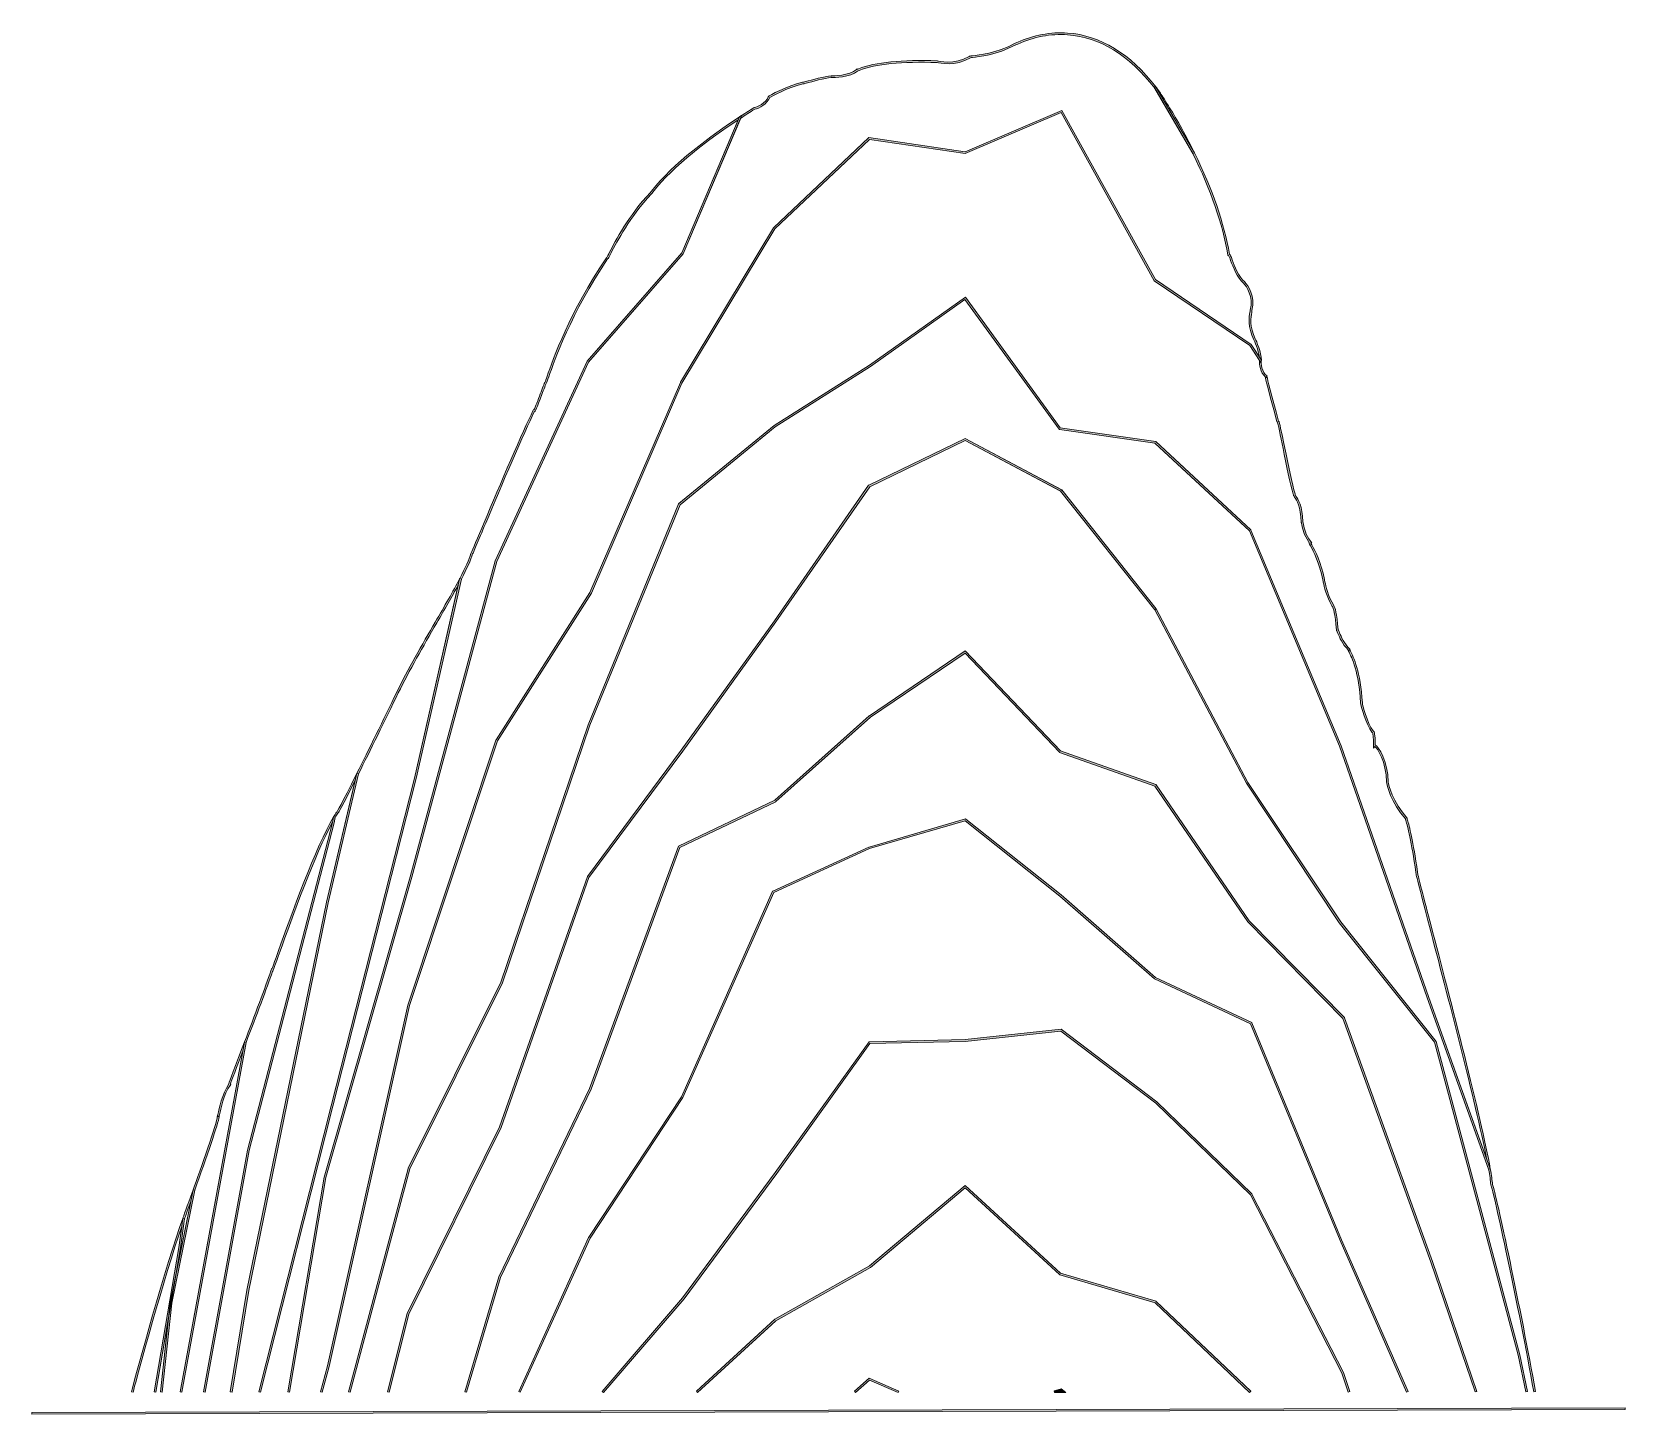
# Model space of a CAD drawing. Header units: inches. Extents: x 0.2 to 25.8, y -32.4 to -10.1.
import ezdxf

# ---------------------------------------------------------------- set-up
doc = ezdxf.new("R2010")
doc.units = ezdxf.units.IN
doc.header["$MEASUREMENT"] = 0
doc.layers.add('Layer 1', color=7, linetype='Continuous')

# ---------------------------------------------------------------- blocks, each defined once
blk = doc.blocks.new('block 2')
at = {"layer": 'Layer 1', "true_color": 0xffffff}
h = blk.add_hatch(color=7, dxfattribs=at)
h.dxf.hatch_style = 2
h.paths.add_polyline_path([(16.638, -32.031), (16.634, -32.004), (16.744, -31.968), (16.822, -32.031)])
h.paths.add_polyline_path([(16.739, -31.999), (16.725, -32.003), (16.744, -32.003)])
at = {"layer": 'Layer 1', "lineweight": 0}
for points in [[(16.638, -32.031), (16.634, -32.004), (16.744, -31.968), (16.822, -32.031), (16.638, -32.031)], [(16.739, -31.999), (16.725, -32.003), (16.744, -32.003), (16.739, -31.999)]]:
    blk.add_lwpolyline(points, dxfattribs=at)
blk = doc.blocks.new('block 3')
at = {"layer": 'Layer 1', "true_color": 0xffffff}
h = blk.add_hatch(color=7, dxfattribs=at)
h.dxf.hatch_style = 2
h.paths.add_polyline_path([(14.117, -32.03), (13.656, -31.828), (13.434, -32.028), (13.415, -32.007), (13.651, -31.796), (14.128, -32.005)])
at = {"layer": 'Layer 1', "lineweight": 0}
blk.add_lwpolyline([(14.117, -32.03), (13.656, -31.828), (13.434, -32.028), (13.415, -32.007), (13.651, -31.796), (14.128, -32.005), (14.117, -32.03)], dxfattribs=at)
blk = doc.blocks.new('block 4')
at = {"layer": 'Layer 1', "true_color": 0xffffff}
h = blk.add_hatch(color=7, dxfattribs=at)
h.dxf.hatch_style = 2
h.paths.add_polyline_path([(16.643, -32.03), (16.634, -32.004), (16.744, -31.968), (16.792, -32.006), (16.774, -32.028), (16.739, -31.999)])
at = {"layer": 'Layer 1', "lineweight": 0}
blk.add_lwpolyline([(16.643, -32.03), (16.634, -32.004), (16.744, -31.968), (16.792, -32.006), (16.774, -32.028), (16.739, -31.999), (16.643, -32.03)], dxfattribs=at)
blk = doc.blocks.new('block 5')
at = {"layer": 'Layer 1', "true_color": 0xffffff}
h = blk.add_hatch(color=7, dxfattribs=at)
h.dxf.hatch_style = 2
h.paths.add_polyline_path([(14.117, -32.03), (13.656, -31.828), (13.434, -32.028), (13.415, -32.007), (13.651, -31.796), (14.128, -32.005)])
at = {"layer": 'Layer 1', "lineweight": 0}
blk.add_lwpolyline([(14.117, -32.03), (13.656, -31.828), (13.434, -32.028), (13.415, -32.007), (13.651, -31.796), (14.128, -32.005), (14.117, -32.03)], dxfattribs=at)
blk = doc.blocks.new('block 6')
at = {"layer": 'Layer 1', "true_color": 0xffffff}
h = blk.add_hatch(color=7, dxfattribs=at)
h.dxf.hatch_style = 2
h.paths.add_polyline_path([(10.887, -32.029), (10.868, -32.008), (12.131, -30.849), (13.659, -29.989), (15.199, -28.692), (16.736, -30.106), (18.273, -30.559), (18.275, -30.561), (19.801, -32.008), (19.802, -32.011), (19.788, -32.017), (19.78, -32.026), (18.258, -30.584), (16.721, -30.131), (16.719, -30.129), (15.198, -28.729), (13.675, -30.012), (13.674, -30.013), (12.147, -30.872)])
at = {"layer": 'Layer 1', "lineweight": 0}
blk.add_lwpolyline([(10.887, -32.029), (10.868, -32.008), (12.131, -30.849), (13.659, -29.989), (15.199, -28.692), (16.736, -30.106), (18.273, -30.559), (18.275, -30.561), (19.801, -32.008), (19.802, -32.011), (19.788, -32.017), (19.78, -32.026), (18.258, -30.584), (16.721, -30.131), (16.719, -30.129), (15.198, -28.729), (13.675, -30.012), (13.674, -30.013), (12.147, -30.872), (10.887, -32.029)], dxfattribs=at)
blk = doc.blocks.new('block 7')
at = {"layer": 'Layer 1', "true_color": 0xffffff}
h = blk.add_hatch(color=7, dxfattribs=at)
h.dxf.hatch_style = 2
h.paths.add_polyline_path([(10.887, -32.029), (10.868, -32.008), (12.131, -30.849), (13.659, -29.989), (15.199, -28.692), (16.736, -30.106), (18.273, -30.559), (18.275, -30.561), (19.801, -32.008), (19.802, -32.011), (19.788, -32.017), (19.78, -32.026), (18.258, -30.584), (16.721, -30.131), (16.719, -30.129), (15.198, -28.729), (13.675, -30.012), (13.674, -30.013), (12.147, -30.872)])
at = {"layer": 'Layer 1', "lineweight": 0}
blk.add_lwpolyline([(10.887, -32.029), (10.868, -32.008), (12.131, -30.849), (13.659, -29.989), (15.199, -28.692), (16.736, -30.106), (18.273, -30.559), (18.275, -30.561), (19.801, -32.008), (19.802, -32.011), (19.788, -32.017), (19.78, -32.026), (18.258, -30.584), (16.721, -30.131), (16.719, -30.129), (15.198, -28.729), (13.675, -30.012), (13.674, -30.013), (12.147, -30.872), (10.887, -32.029)], dxfattribs=at)
blk = doc.blocks.new('block 8')
at = {"layer": 'Layer 1', "true_color": 0xffffff}
h = blk.add_hatch(color=7, dxfattribs=at)
h.dxf.hatch_style = 2
h.paths.add_polyline_path([(9.371, -32.028), (9.35, -32.01), (10.647, -30.501), (12.14, -28.486), (13.65, -26.377), (13.657, -26.377), (15.198, -26.343), (16.747, -26.176), (18.286, -27.346), (19.816, -28.829), (19.817, -28.831), (21.293, -31.706), (21.394, -32.012), (21.367, -32.021), (21.267, -31.717), (19.794, -28.845), (18.267, -27.366), (16.739, -26.205), (15.2, -26.371), (13.664, -26.405), (12.162, -28.502), (10.669, -30.518)])
at = {"layer": 'Layer 1', "lineweight": 0}
blk.add_lwpolyline([(9.371, -32.028), (9.35, -32.01), (10.647, -30.501), (12.14, -28.486), (13.65, -26.377), (13.657, -26.377), (15.198, -26.343), (16.747, -26.176), (18.286, -27.346), (19.816, -28.829), (19.817, -28.831), (21.293, -31.706), (21.394, -32.012), (21.367, -32.021), (21.267, -31.717), (19.794, -28.845), (18.267, -27.366), (16.739, -26.205), (15.2, -26.371), (13.664, -26.405), (12.162, -28.502), (10.669, -30.518), (9.371, -32.028)], dxfattribs=at)
blk = doc.blocks.new('block 9')
at = {"layer": 'Layer 1', "true_color": 0xffffff}
h = blk.add_hatch(color=7, dxfattribs=at)
h.dxf.hatch_style = 2
h.paths.add_polyline_path([(5.921, -32.023), (5.894, -32.016), (6.211, -30.756), (6.211, -30.755), (7.699, -27.745), (9.113, -23.716), (9.115, -23.714), (10.625, -21.676), (12.127, -19.595), (13.642, -17.411), (13.646, -17.41), (15.199, -16.655), (16.753, -17.484), (16.755, -17.486), (18.275, -19.401), (18.275, -19.402), (19.753, -22.198), (21.247, -24.442), (22.785, -26.371), (22.785, -26.374), (24.135, -31.42), (24.259, -32.013), (24.232, -32.019), (24.108, -31.427), (22.759, -26.384), (21.224, -24.459), (19.729, -22.211), (18.252, -19.416), (16.735, -17.506), (15.198, -16.686), (13.661, -17.433), (12.15, -19.611), (10.648, -21.693), (9.138, -23.729), (7.725, -27.756), (7.724, -27.757), (6.237, -30.766)])
at = {"layer": 'Layer 1', "lineweight": 0}
blk.add_lwpolyline([(5.921, -32.023), (5.894, -32.016), (6.211, -30.756), (6.211, -30.755), (7.699, -27.745), (9.113, -23.716), (9.115, -23.714), (10.625, -21.676), (12.127, -19.595), (13.642, -17.411), (13.646, -17.41), (15.199, -16.655), (16.753, -17.484), (16.755, -17.486), (18.275, -19.401), (18.275, -19.402), (19.753, -22.198), (21.247, -24.442), (22.785, -26.371), (22.785, -26.374), (24.135, -31.42), (24.259, -32.013), (24.232, -32.019), (24.108, -31.427), (22.759, -26.384), (21.224, -24.459), (19.729, -22.211), (18.252, -19.416), (16.735, -17.506), (15.198, -16.686), (13.661, -17.433), (12.15, -19.611), (10.648, -21.693), (9.138, -23.729), (7.725, -27.756), (7.724, -27.757), (6.237, -30.766), (5.921, -32.023)], dxfattribs=at)
blk = doc.blocks.new('block 10')
at = {"layer": 'Layer 1', "true_color": 0xffffff}
h = blk.add_hatch(color=7, dxfattribs=at)
h.dxf.hatch_style = 2
edge = h.paths.add_edge_path()
edge.add_spline(control_points=[(5.292, -32.023), (5.292, -32.023), (5.265, -32.016), (5.265, -32.016), (5.265, -32.016), (6.228, -28.417), (6.228, -28.417), (6.228, -28.417), (6.228, -28.416), (6.228, -28.416), (6.228, -28.416), (7.718, -25.417), (7.718, -25.417), (7.718, -25.417), (9.126, -21.269), (9.126, -21.269), (9.126, -21.269), (10.582, -17.707), (10.582, -17.707), (10.582, -17.707), (10.584, -17.705), (10.584, -17.705), (10.584, -17.705), (12.122, -16.445), (12.122, -16.445), (12.122, -16.445), (12.123, -16.445), (12.123, -16.445), (12.123, -16.445), (13.655, -15.473), (13.655, -15.473), (13.655, -15.473), (15.202, -14.381), (15.202, -14.381), (15.202, -14.381), (16.73, -16.486), (16.73, -16.486), (16.73, -16.486), (18.267, -16.704), (18.267, -16.704), (18.267, -16.704), (18.27, -16.707), (18.27, -16.707), (18.27, -16.707), (19.8, -18.129), (19.8, -18.129), (19.8, -18.129), (19.801, -18.131), (19.801, -18.131), (19.801, -18.131), (21.255, -21.606), (21.255, -21.606), (21.255, -21.606), (22.665, -25.661), (22.665, -25.661), (22.665, -25.661), (23.657, -28.423), (23.657, -28.423), (23.657, -28.423), (23.657, -28.424), (23.657, -28.424), (23.676, -28.53), (23.688, -28.615), (23.693, -28.676), (23.747, -28.816), (24.161, -30.735), (24.384, -32.013), (24.384, -32.013), (24.357, -32.018), (24.357, -32.018), (24.117, -30.65), (23.702, -28.761), (23.668, -28.687), (23.668, -28.687), (23.666, -28.684), (23.666, -28.684), (23.666, -28.684), (23.665, -28.679), (23.665, -28.679), (23.66, -28.619), (23.648, -28.535), (23.63, -28.43), (23.63, -28.43), (22.638, -25.67), (22.638, -25.67), (22.638, -25.67), (21.229, -21.616), (21.229, -21.616), (21.229, -21.616), (19.777, -18.145), (19.777, -18.145), (19.777, -18.145), (18.254, -16.73), (18.254, -16.73), (18.254, -16.73), (16.715, -16.512), (16.715, -16.512), (16.715, -16.512), (16.711, -16.507), (16.711, -16.507), (16.711, -16.507), (15.195, -14.419), (15.195, -14.419), (15.195, -14.419), (13.671, -15.496), (13.671, -15.496), (13.671, -15.496), (12.139, -16.468), (12.139, -16.468), (12.139, -16.468), (10.605, -17.724), (10.605, -17.724), (10.605, -17.724), (9.152, -21.278), (9.152, -21.278), (9.152, -21.278), (7.743, -25.428), (7.743, -25.428), (7.743, -25.428), (7.743, -25.428), (7.743, -25.428), (7.743, -25.428), (6.254, -28.427), (6.254, -28.427), (6.254, -28.427), (5.292, -32.023), (5.292, -32.023)], knot_values=[0, 0, 0, 0, 1, 1, 1, 2, 2, 2, 3, 3, 3, 4, 4, 4, 5, 5, 5, 6, 6, 6, 7, 7, 7, 8, 8, 8, 9, 9, 9, 10, 10, 10, 11, 11, 11, 12, 12, 12, 13, 13, 13, 14, 14, 14, 15, 15, 15, 16, 16, 16, 17, 17, 17, 18, 18, 18, 19, 19, 19, 20, 20, 20, 21, 21, 21, 22, 22, 22, 23, 23, 23, 24, 24, 24, 25, 25, 25, 26, 26, 26, 27, 27, 27, 28, 28, 28, 29, 29, 29, 30, 30, 30, 31, 31, 31, 32, 32, 32, 33, 33, 33, 34, 34, 34, 35, 35, 35, 36, 36, 36, 37, 37, 37, 38, 38, 38, 39, 39, 39, 40, 40, 40, 41, 41, 41, 42, 42, 42, 42], degree=3, periodic=1)
edge = h.paths.add_edge_path()
edge.add_spline(control_points=[(23.668, -28.686), (23.668, -28.686), (23.668, -28.686), (23.668, -28.686), (23.668, -28.686), (23.668, -28.686), (23.668, -28.686)], knot_values=[0, 0, 0, 0, 1, 1, 1, 2, 2, 2, 2], degree=3, periodic=1)
at = {"layer": 'Layer 1', "lineweight": 0}
for points, knots in [([(5.292, -32.023), (5.292, -32.023), (5.265, -32.016), (5.265, -32.016), (5.265, -32.016), (6.228, -28.417), (6.228, -28.417), (6.228, -28.417), (6.228, -28.416), (6.228, -28.416), (6.228, -28.416), (7.718, -25.417), (7.718, -25.417), (7.718, -25.417), (9.126, -21.269), (9.126, -21.269), (9.126, -21.269), (10.582, -17.707), (10.582, -17.707), (10.582, -17.707), (10.584, -17.705), (10.584, -17.705), (10.584, -17.705), (12.122, -16.445), (12.122, -16.445), (12.122, -16.445), (12.123, -16.445), (12.123, -16.445), (12.123, -16.445), (13.655, -15.473), (13.655, -15.473), (13.655, -15.473), (15.202, -14.381), (15.202, -14.381), (15.202, -14.381), (16.73, -16.486), (16.73, -16.486), (16.73, -16.486), (18.267, -16.704), (18.267, -16.704), (18.267, -16.704), (18.27, -16.707), (18.27, -16.707), (18.27, -16.707), (19.8, -18.129), (19.8, -18.129), (19.8, -18.129), (19.801, -18.131), (19.801, -18.131), (19.801, -18.131), (21.255, -21.606), (21.255, -21.606), (21.255, -21.606), (22.665, -25.661), (22.665, -25.661), (22.665, -25.661), (23.657, -28.423), (23.657, -28.423), (23.657, -28.423), (23.657, -28.424), (23.657, -28.424), (23.676, -28.53), (23.688, -28.615), (23.693, -28.676), (23.747, -28.816), (24.161, -30.735), (24.384, -32.013), (24.384, -32.013), (24.357, -32.018), (24.357, -32.018), (24.117, -30.65), (23.702, -28.761), (23.668, -28.687), (23.668, -28.687), (23.666, -28.684), (23.666, -28.684), (23.666, -28.684), (23.665, -28.679), (23.665, -28.679), (23.66, -28.619), (23.648, -28.535), (23.63, -28.43), (23.63, -28.43), (22.638, -25.67), (22.638, -25.67), (22.638, -25.67), (21.229, -21.616), (21.229, -21.616), (21.229, -21.616), (19.777, -18.145), (19.777, -18.145), (19.777, -18.145), (18.254, -16.73), (18.254, -16.73), (18.254, -16.73), (16.715, -16.512), (16.715, -16.512), (16.715, -16.512), (16.711, -16.507), (16.711, -16.507), (16.711, -16.507), (15.195, -14.419), (15.195, -14.419), (15.195, -14.419), (13.671, -15.496), (13.671, -15.496), (13.671, -15.496), (12.139, -16.468), (12.139, -16.468), (12.139, -16.468), (10.605, -17.724), (10.605, -17.724), (10.605, -17.724), (9.152, -21.278), (9.152, -21.278), (9.152, -21.278), (7.743, -25.428), (7.743, -25.428), (7.743, -25.428), (7.743, -25.428), (7.743, -25.428), (7.743, -25.428), (6.254, -28.427), (6.254, -28.427), (6.254, -28.427), (5.292, -32.023), (5.292, -32.023)], [0, 0, 0, 0, 1, 1, 1, 2, 2, 2, 3, 3, 3, 4, 4, 4, 5, 5, 5, 6, 6, 6, 7, 7, 7, 8, 8, 8, 9, 9, 9, 10, 10, 10, 11, 11, 11, 12, 12, 12, 13, 13, 13, 14, 14, 14, 15, 15, 15, 16, 16, 16, 17, 17, 17, 18, 18, 18, 19, 19, 19, 20, 20, 20, 21, 21, 21, 22, 22, 22, 23, 23, 23, 24, 24, 24, 25, 25, 25, 26, 26, 26, 27, 27, 27, 28, 28, 28, 29, 29, 29, 30, 30, 30, 31, 31, 31, 32, 32, 32, 33, 33, 33, 34, 34, 34, 35, 35, 35, 36, 36, 36, 37, 37, 37, 38, 38, 38, 39, 39, 39, 40, 40, 40, 41, 41, 41, 42, 42, 42, 42]), ([(23.668, -28.686), (23.668, -28.686), (23.668, -28.686), (23.668, -28.686), (23.668, -28.686), (23.668, -28.686), (23.668, -28.686)], [0, 0, 0, 0, 1, 1, 1, 2, 2, 2, 2])]:
    blk.add_open_spline(points, degree=3, knots=knots, dxfattribs=at)
blk = doc.blocks.new('block 11')
at = {"layer": 'Layer 1', "true_color": 0xffffff}
h = blk.add_hatch(color=7, dxfattribs=at)
h.dxf.hatch_style = 2
edge = h.paths.add_edge_path()
edge.add_spline(control_points=[(4.839, -32.023), (4.839, -32.023), (4.812, -32.016), (4.812, -32.016), (4.812, -32.016), (4.926, -31.6), (4.926, -31.6), (4.926, -31.6), (6.222, -25.786), (6.222, -25.786), (6.222, -25.786), (6.222, -25.786), (6.222, -25.786), (6.222, -25.786), (7.64, -21.516), (7.64, -21.516), (7.64, -21.516), (7.641, -21.514), (7.641, -21.514), (7.641, -21.514), (9.154, -19.136), (9.154, -19.136), (9.154, -19.136), (10.61, -15.752), (10.61, -15.752), (10.61, -15.752), (10.611, -15.751), (10.611, -15.751), (10.611, -15.751), (12.111, -13.261), (12.111, -13.261), (12.111, -13.261), (13.648, -11.807), (13.648, -11.807), (13.648, -11.807), (15.197, -12.036), (15.197, -12.036), (15.197, -12.036), (16.755, -11.371), (16.755, -11.371), (16.755, -11.371), (18.266, -14.097), (18.266, -14.097), (18.266, -14.097), (19.806, -15.14), (19.806, -15.14), (19.806, -15.14), (19.969, -15.394), (19.969, -15.394), (19.969, -15.394), (19.968, -15.4), (19.968, -15.4), (19.96, -15.435), (19.972, -15.594), (20.061, -15.648), (20.061, -15.648), (20.049, -15.673), (20.049, -15.673), (20.052, -15.675), (20.056, -15.674), (20.059, -15.672), (20.063, -15.67), (20.064, -15.667), (20.065, -15.666), (20.06, -15.692), (20.131, -15.957), (20.248, -16.375), (20.262, -16.401), (20.287, -16.521), (20.346, -16.81), (20.399, -17.071), (20.465, -17.397), (20.512, -17.548), (20.512, -17.548), (20.513, -17.553), (20.513, -17.553), (20.513, -17.553), (20.512, -17.557), (20.512, -17.557), (20.512, -17.56), (20.52, -17.573), (20.527, -17.584), (20.561, -17.636), (20.631, -17.744), (20.637, -17.997), (20.642, -18.005), (20.645, -18.018), (20.649, -18.043), (20.661, -18.103), (20.682, -18.214), (20.759, -18.309), (20.759, -18.309), (20.782, -18.337), (20.782, -18.337), (20.782, -18.337), (20.765, -18.335), (20.765, -18.335), (20.769, -18.345), (20.777, -18.358), (20.784, -18.372), (20.833, -18.464), (20.934, -18.654), (20.984, -18.927), (20.987, -18.933), (20.99, -18.945), (20.994, -18.968), (21.008, -19.033), (21.04, -19.187), (21.135, -19.347), (21.157, -19.383), (21.183, -19.461), (21.206, -19.738), (21.213, -19.745), (21.218, -19.759), (21.229, -19.786), (21.254, -19.849), (21.3, -19.966), (21.397, -20.049), (21.397, -20.049), (21.381, -20.072), (21.381, -20.072), (21.383, -20.072), (21.387, -20.071), (21.39, -20.069), (21.394, -20.065), (21.394, -20.06), (21.394, -20.059), (21.395, -20.062), (21.401, -20.074), (21.407, -20.085), (21.447, -20.168), (21.572, -20.417), (21.596, -20.915), (21.596, -20.915), (21.596, -20.917), (21.596, -20.917), (21.6, -20.948), (21.672, -21.236), (21.771, -21.369), (21.791, -21.378), (21.8, -21.421), (21.804, -21.593), (21.857, -21.617), (22.011, -21.86), (22.012, -22.192), (22.012, -22.192), (22.012, -22.193), (22.012, -22.193), (22.01, -22.224), (22.092, -22.523), (22.314, -22.768), (22.314, -22.768), (22.318, -22.772), (22.318, -22.772), (22.318, -22.772), (22.318, -22.778), (22.318, -22.778), (22.318, -22.78), (22.322, -22.792), (22.326, -22.807), (22.348, -22.89), (22.416, -23.143), (22.485, -23.646), (22.485, -23.646), (22.486, -23.655), (22.486, -23.655), (22.486, -23.655), (22.485, -23.655), (22.485, -23.655), (22.494, -23.709), (22.588, -24.065), (22.704, -24.511), (23.007, -25.669), (23.513, -27.607), (23.657, -28.424), (23.657, -28.424), (23.63, -28.431), (23.63, -28.431), (23.63, -28.431), (22.638, -25.67), (22.638, -25.67), (22.638, -25.67), (21.229, -21.616), (21.229, -21.616), (21.229, -21.616), (19.777, -18.145), (19.777, -18.145), (19.777, -18.145), (18.254, -16.73), (18.254, -16.73), (18.254, -16.73), (16.715, -16.512), (16.715, -16.512), (16.715, -16.512), (16.711, -16.507), (16.711, -16.507), (16.711, -16.507), (15.195, -14.419), (15.195, -14.419), (15.195, -14.419), (13.671, -15.496), (13.671, -15.496), (13.671, -15.496), (12.139, -16.468), (12.139, -16.468), (12.139, -16.468), (10.605, -17.724), (10.605, -17.724), (10.605, -17.724), (9.152, -21.278), (9.152, -21.278), (9.152, -21.278), (7.743, -25.428), (7.743, -25.428), (7.743, -25.428), (7.743, -25.428), (7.743, -25.428), (7.743, -25.428), (6.254, -28.427), (6.254, -28.427), (6.254, -28.427), (5.292, -32.023), (5.292, -32.023), (5.292, -32.023), (5.265, -32.016), (5.265, -32.016), (5.265, -32.016), (6.228, -28.417), (6.228, -28.417), (6.228, -28.417), (6.228, -28.416), (6.228, -28.416), (6.228, -28.416), (7.718, -25.417), (7.718, -25.417), (7.718, -25.417), (9.126, -21.269), (9.126, -21.269), (9.126, -21.269), (10.582, -17.707), (10.582, -17.707), (10.582, -17.707), (10.584, -17.705), (10.584, -17.705), (10.584, -17.705), (12.122, -16.445), (12.122, -16.445), (12.122, -16.445), (12.123, -16.445), (12.123, -16.445), (12.123, -16.445), (13.655, -15.473), (13.655, -15.473), (13.655, -15.473), (15.202, -14.381), (15.202, -14.381), (15.202, -14.381), (16.73, -16.486), (16.73, -16.486), (16.73, -16.486), (18.267, -16.704), (18.267, -16.704), (18.267, -16.704), (18.27, -16.707), (18.27, -16.707), (18.27, -16.707), (19.8, -18.129), (19.8, -18.129), (19.8, -18.129), (19.801, -18.131), (19.801, -18.131), (19.801, -18.131), (21.255, -21.606), (21.255, -21.606), (21.255, -21.606), (22.665, -25.661), (22.665, -25.661), (22.665, -25.661), (23.598, -28.258), (23.598, -28.258), (23.422, -27.367), (22.96, -25.601), (22.677, -24.518), (22.611, -24.265), (22.554, -24.046), (22.515, -23.894), (22.471, -23.723), (22.458, -23.67), (22.457, -23.65), (22.457, -23.65), (22.457, -23.65), (22.457, -23.65), (22.389, -23.148), (22.321, -22.897), (22.299, -22.814), (22.294, -22.797), (22.292, -22.789), (22.291, -22.784), (22.062, -22.53), (21.983, -22.228), (21.985, -22.191), (21.983, -21.865), (21.837, -21.647), (21.797, -21.621), (21.797, -21.621), (21.777, -21.648), (21.777, -21.648), (21.777, -21.648), (21.776, -21.607), (21.776, -21.607), (21.774, -21.479), (21.768, -21.408), (21.758, -21.394), (21.758, -21.394), (21.755, -21.394), (21.755, -21.394), (21.755, -21.394), (21.751, -21.389), (21.751, -21.389), (21.655, -21.263), (21.571, -20.963), (21.568, -20.916), (21.568, -20.916), (21.568, -20.916), (21.568, -20.916), (21.544, -20.425), (21.422, -20.179), (21.382, -20.098), (21.372, -20.078), (21.366, -20.067), (21.366, -20.059), (21.273, -19.973), (21.228, -19.859), (21.203, -19.797), (21.196, -19.78), (21.189, -19.761), (21.185, -19.756), (21.185, -19.756), (21.18, -19.753), (21.18, -19.753), (21.18, -19.753), (21.179, -19.746), (21.179, -19.746), (21.156, -19.466), (21.13, -19.392), (21.112, -19.361), (21.014, -19.197), (20.981, -19.04), (20.967, -18.973), (20.965, -18.963), (20.963, -18.951), (20.961, -18.945), (20.961, -18.945), (20.959, -18.945), (20.959, -18.945), (20.959, -18.945), (20.957, -18.936), (20.957, -18.936), (20.908, -18.665), (20.808, -18.476), (20.76, -18.385), (20.738, -18.345), (20.73, -18.329), (20.731, -18.318), (20.655, -18.219), (20.634, -18.108), (20.622, -18.048), (20.62, -18.034), (20.617, -18.019), (20.615, -18.014), (20.615, -18.014), (20.61, -18.011), (20.61, -18.011), (20.61, -18.011), (20.61, -18.003), (20.61, -18.003), (20.605, -17.754), (20.537, -17.649), (20.504, -17.599), (20.491, -17.579), (20.482, -17.566), (20.484, -17.553), (20.437, -17.398), (20.371, -17.075), (20.319, -16.815), (20.278, -16.615), (20.236, -16.409), (20.224, -16.39), (20.224, -16.39), (20.222, -16.387), (20.222, -16.387), (20.222, -16.387), (20.221, -16.385), (20.221, -16.385), (20.067, -15.828), (20.036, -15.701), (20.037, -15.666), (19.949, -15.602), (19.933, -15.45), (19.939, -15.4), (19.939, -15.4), (19.786, -15.159), (19.786, -15.159), (19.786, -15.159), (18.245, -14.117), (18.245, -14.117), (18.245, -14.117), (18.244, -14.114), (18.244, -14.114), (18.244, -14.114), (16.743, -11.406), (16.743, -11.406), (16.743, -11.406), (15.2, -12.065), (15.2, -12.065), (15.2, -12.065), (15.196, -12.064), (15.196, -12.064), (15.196, -12.064), (13.658, -11.836), (13.658, -11.836), (13.658, -11.836), (12.133, -13.279), (12.133, -13.279), (12.133, -13.279), (10.635, -15.765), (10.635, -15.765), (10.635, -15.765), (9.179, -19.149), (9.179, -19.149), (9.179, -19.149), (9.178, -19.15), (9.178, -19.15), (9.178, -19.15), (7.665, -21.528), (7.665, -21.528), (7.665, -21.528), (6.248, -25.794), (6.248, -25.794), (6.248, -25.794), (4.953, -31.607), (4.953, -31.607), (4.953, -31.607), (4.839, -32.023), (4.839, -32.023)], knot_values=[0, 0, 0, 0, 1, 1, 1, 2, 2, 2, 3, 3, 3, 4, 4, 4, 5, 5, 5, 6, 6, 6, 7, 7, 7, 8, 8, 8, 9, 9, 9, 10, 10, 10, 11, 11, 11, 12, 12, 12, 13, 13, 13, 14, 14, 14, 15, 15, 15, 16, 16, 16, 17, 17, 17, 18, 18, 18, 19, 19, 19, 20, 20, 20, 21, 21, 21, 22, 22, 22, 23, 23, 23, 24, 24, 24, 25, 25, 25, 26, 26, 26, 27, 27, 27, 28, 28, 28, 29, 29, 29, 30, 30, 30, 31, 31, 31, 32, 32, 32, 33, 33, 33, 34, 34, 34, 35, 35, 35, 36, 36, 36, 37, 37, 37, 38, 38, 38, 39, 39, 39, 40, 40, 40, 41, 41, 41, 42, 42, 42, 43, 43, 43, 44, 44, 44, 45, 45, 45, 46, 46, 46, 47, 47, 47, 48, 48, 48, 49, 49, 49, 50, 50, 50, 51, 51, 51, 52, 52, 52, 53, 53, 53, 54, 54, 54, 55, 55, 55, 56, 56, 56, 57, 57, 57, 58, 58, 58, 59, 59, 59, 60, 60, 60, 61, 61, 61, 62, 62, 62, 63, 63, 63, 64, 64, 64, 65, 65, 65, 66, 66, 66, 67, 67, 67, 68, 68, 68, 69, 69, 69, 70, 70, 70, 71, 71, 71, 72, 72, 72, 73, 73, 73, 74, 74, 74, 75, 75, 75, 76, 76, 76, 77, 77, 77, 78, 78, 78, 79, 79, 79, 80, 80, 80, 81, 81, 81, 82, 82, 82, 83, 83, 83, 84, 84, 84, 85, 85, 85, 86, 86, 86, 87, 87, 87, 88, 88, 88, 89, 89, 89, 90, 90, 90, 91, 91, 91, 92, 92, 92, 93, 93, 93, 94, 94, 94, 95, 95, 95, 96, 96, 96, 97, 97, 97, 98, 98, 98, 99, 99, 99, 100, 100, 100, 101, 101, 101, 102, 102, 102, 103, 103, 103, 104, 104, 104, 105, 105, 105, 106, 106, 106, 107, 107, 107, 108, 108, 108, 109, 109, 109, 110, 110, 110, 111, 111, 111, 112, 112, 112, 113, 113, 113, 114, 114, 114, 115, 115, 115, 116, 116, 116, 117, 117, 117, 118, 118, 118, 119, 119, 119, 120, 120, 120, 121, 121, 121, 122, 122, 122, 123, 123, 123, 124, 124, 124, 125, 125, 125, 126, 126, 126, 127, 127, 127, 128, 128, 128, 129, 129, 129, 130, 130, 130, 131, 131, 131, 132, 132, 132, 133, 133, 133, 134, 134, 134, 135, 135, 135, 136, 136, 136, 137, 137, 137, 138, 138, 138, 139, 139, 139, 140, 140, 140, 141, 141, 141, 142, 142, 142, 143, 143, 143, 144, 144, 144, 145, 145, 145, 146, 146, 146, 147, 147, 147, 148, 148, 148, 148], degree=3, periodic=1)
at = {"layer": 'Layer 1', "lineweight": 0}
blk.add_open_spline([(4.839, -32.023), (4.839, -32.023), (4.812, -32.016), (4.812, -32.016), (4.812, -32.016), (4.926, -31.6), (4.926, -31.6), (4.926, -31.6), (6.222, -25.786), (6.222, -25.786), (6.222, -25.786), (6.222, -25.786), (6.222, -25.786), (6.222, -25.786), (7.64, -21.516), (7.64, -21.516), (7.64, -21.516), (7.641, -21.514), (7.641, -21.514), (7.641, -21.514), (9.154, -19.136), (9.154, -19.136), (9.154, -19.136), (10.61, -15.752), (10.61, -15.752), (10.61, -15.752), (10.611, -15.751), (10.611, -15.751), (10.611, -15.751), (12.111, -13.261), (12.111, -13.261), (12.111, -13.261), (13.648, -11.807), (13.648, -11.807), (13.648, -11.807), (15.197, -12.036), (15.197, -12.036), (15.197, -12.036), (16.755, -11.371), (16.755, -11.371), (16.755, -11.371), (18.266, -14.097), (18.266, -14.097), (18.266, -14.097), (19.806, -15.14), (19.806, -15.14), (19.806, -15.14), (19.969, -15.394), (19.969, -15.394), (19.969, -15.394), (19.968, -15.4), (19.968, -15.4), (19.96, -15.435), (19.972, -15.594), (20.061, -15.648), (20.061, -15.648), (20.049, -15.673), (20.049, -15.673), (20.052, -15.675), (20.056, -15.674), (20.059, -15.672), (20.063, -15.67), (20.064, -15.667), (20.065, -15.666), (20.06, -15.692), (20.131, -15.957), (20.248, -16.375), (20.262, -16.401), (20.287, -16.521), (20.346, -16.81), (20.399, -17.071), (20.465, -17.397), (20.512, -17.548), (20.512, -17.548), (20.513, -17.553), (20.513, -17.553), (20.513, -17.553), (20.512, -17.557), (20.512, -17.557), (20.512, -17.56), (20.52, -17.573), (20.527, -17.584), (20.561, -17.636), (20.631, -17.744), (20.637, -17.997), (20.642, -18.005), (20.645, -18.018), (20.649, -18.043), (20.661, -18.103), (20.682, -18.214), (20.759, -18.309), (20.759, -18.309), (20.782, -18.337), (20.782, -18.337), (20.782, -18.337), (20.765, -18.335), (20.765, -18.335), (20.769, -18.345), (20.777, -18.358), (20.784, -18.372), (20.833, -18.464), (20.934, -18.654), (20.984, -18.927), (20.987, -18.933), (20.99, -18.945), (20.994, -18.968), (21.008, -19.033), (21.04, -19.187), (21.135, -19.347), (21.157, -19.383), (21.183, -19.461), (21.206, -19.738), (21.213, -19.745), (21.218, -19.759), (21.229, -19.786), (21.254, -19.849), (21.3, -19.966), (21.397, -20.049), (21.397, -20.049), (21.381, -20.072), (21.381, -20.072), (21.383, -20.072), (21.387, -20.071), (21.39, -20.069), (21.394, -20.065), (21.394, -20.06), (21.394, -20.059), (21.395, -20.062), (21.401, -20.074), (21.407, -20.085), (21.447, -20.168), (21.572, -20.417), (21.596, -20.915), (21.596, -20.915), (21.596, -20.917), (21.596, -20.917), (21.6, -20.948), (21.672, -21.236), (21.771, -21.369), (21.791, -21.378), (21.8, -21.421), (21.804, -21.593), (21.857, -21.617), (22.011, -21.86), (22.012, -22.192), (22.012, -22.192), (22.012, -22.193), (22.012, -22.193), (22.01, -22.224), (22.092, -22.523), (22.314, -22.768), (22.314, -22.768), (22.318, -22.772), (22.318, -22.772), (22.318, -22.772), (22.318, -22.778), (22.318, -22.778), (22.318, -22.78), (22.322, -22.792), (22.326, -22.807), (22.348, -22.89), (22.416, -23.143), (22.485, -23.646), (22.485, -23.646), (22.486, -23.655), (22.486, -23.655), (22.486, -23.655), (22.485, -23.655), (22.485, -23.655), (22.494, -23.709), (22.588, -24.065), (22.704, -24.511), (23.007, -25.669), (23.513, -27.607), (23.657, -28.424), (23.657, -28.424), (23.63, -28.431), (23.63, -28.431), (23.63, -28.431), (22.638, -25.67), (22.638, -25.67), (22.638, -25.67), (21.229, -21.616), (21.229, -21.616), (21.229, -21.616), (19.777, -18.145), (19.777, -18.145), (19.777, -18.145), (18.254, -16.73), (18.254, -16.73), (18.254, -16.73), (16.715, -16.512), (16.715, -16.512), (16.715, -16.512), (16.711, -16.507), (16.711, -16.507), (16.711, -16.507), (15.195, -14.419), (15.195, -14.419), (15.195, -14.419), (13.671, -15.496), (13.671, -15.496), (13.671, -15.496), (12.139, -16.468), (12.139, -16.468), (12.139, -16.468), (10.605, -17.724), (10.605, -17.724), (10.605, -17.724), (9.152, -21.278), (9.152, -21.278), (9.152, -21.278), (7.743, -25.428), (7.743, -25.428), (7.743, -25.428), (7.743, -25.428), (7.743, -25.428), (7.743, -25.428), (6.254, -28.427), (6.254, -28.427), (6.254, -28.427), (5.292, -32.023), (5.292, -32.023), (5.292, -32.023), (5.265, -32.016), (5.265, -32.016), (5.265, -32.016), (6.228, -28.417), (6.228, -28.417), (6.228, -28.417), (6.228, -28.416), (6.228, -28.416), (6.228, -28.416), (7.718, -25.417), (7.718, -25.417), (7.718, -25.417), (9.126, -21.269), (9.126, -21.269), (9.126, -21.269), (10.582, -17.707), (10.582, -17.707), (10.582, -17.707), (10.584, -17.705), (10.584, -17.705), (10.584, -17.705), (12.122, -16.445), (12.122, -16.445), (12.122, -16.445), (12.123, -16.445), (12.123, -16.445), (12.123, -16.445), (13.655, -15.473), (13.655, -15.473), (13.655, -15.473), (15.202, -14.381), (15.202, -14.381), (15.202, -14.381), (16.73, -16.486), (16.73, -16.486), (16.73, -16.486), (18.267, -16.704), (18.267, -16.704), (18.267, -16.704), (18.27, -16.707), (18.27, -16.707), (18.27, -16.707), (19.8, -18.129), (19.8, -18.129), (19.8, -18.129), (19.801, -18.131), (19.801, -18.131), (19.801, -18.131), (21.255, -21.606), (21.255, -21.606), (21.255, -21.606), (22.665, -25.661), (22.665, -25.661), (22.665, -25.661), (23.598, -28.258), (23.598, -28.258), (23.422, -27.367), (22.96, -25.601), (22.677, -24.518), (22.611, -24.265), (22.554, -24.046), (22.515, -23.894), (22.471, -23.723), (22.458, -23.67), (22.457, -23.65), (22.457, -23.65), (22.457, -23.65), (22.457, -23.65), (22.389, -23.148), (22.321, -22.897), (22.299, -22.814), (22.294, -22.797), (22.292, -22.789), (22.291, -22.784), (22.062, -22.53), (21.983, -22.228), (21.985, -22.191), (21.983, -21.865), (21.837, -21.647), (21.797, -21.621), (21.797, -21.621), (21.777, -21.648), (21.777, -21.648), (21.777, -21.648), (21.776, -21.607), (21.776, -21.607), (21.774, -21.479), (21.768, -21.408), (21.758, -21.394), (21.758, -21.394), (21.755, -21.394), (21.755, -21.394), (21.755, -21.394), (21.751, -21.389), (21.751, -21.389), (21.655, -21.263), (21.571, -20.963), (21.568, -20.916), (21.568, -20.916), (21.568, -20.916), (21.568, -20.916), (21.544, -20.425), (21.422, -20.179), (21.382, -20.098), (21.372, -20.078), (21.366, -20.067), (21.366, -20.059), (21.273, -19.973), (21.228, -19.859), (21.203, -19.797), (21.196, -19.78), (21.189, -19.761), (21.185, -19.756), (21.185, -19.756), (21.18, -19.753), (21.18, -19.753), (21.18, -19.753), (21.179, -19.746), (21.179, -19.746), (21.156, -19.466), (21.13, -19.392), (21.112, -19.361), (21.014, -19.197), (20.981, -19.04), (20.967, -18.973), (20.965, -18.963), (20.963, -18.951), (20.961, -18.945), (20.961, -18.945), (20.959, -18.945), (20.959, -18.945), (20.959, -18.945), (20.957, -18.936), (20.957, -18.936), (20.908, -18.665), (20.808, -18.476), (20.76, -18.385), (20.738, -18.345), (20.73, -18.329), (20.731, -18.318), (20.655, -18.219), (20.634, -18.108), (20.622, -18.048), (20.62, -18.034), (20.617, -18.019), (20.615, -18.014), (20.615, -18.014), (20.61, -18.011), (20.61, -18.011), (20.61, -18.011), (20.61, -18.003), (20.61, -18.003), (20.605, -17.754), (20.537, -17.649), (20.504, -17.599), (20.491, -17.579), (20.482, -17.566), (20.484, -17.553), (20.437, -17.398), (20.371, -17.075), (20.319, -16.815), (20.278, -16.615), (20.236, -16.409), (20.224, -16.39), (20.224, -16.39), (20.222, -16.387), (20.222, -16.387), (20.222, -16.387), (20.221, -16.385), (20.221, -16.385), (20.067, -15.828), (20.036, -15.701), (20.037, -15.666), (19.949, -15.602), (19.933, -15.45), (19.939, -15.4), (19.939, -15.4), (19.786, -15.159), (19.786, -15.159), (19.786, -15.159), (18.245, -14.117), (18.245, -14.117), (18.245, -14.117), (18.244, -14.114), (18.244, -14.114), (18.244, -14.114), (16.743, -11.406), (16.743, -11.406), (16.743, -11.406), (15.2, -12.065), (15.2, -12.065), (15.2, -12.065), (15.196, -12.064), (15.196, -12.064), (15.196, -12.064), (13.658, -11.836), (13.658, -11.836), (13.658, -11.836), (12.133, -13.279), (12.133, -13.279), (12.133, -13.279), (10.635, -15.765), (10.635, -15.765), (10.635, -15.765), (9.179, -19.149), (9.179, -19.149), (9.179, -19.149), (9.178, -19.15), (9.178, -19.15), (9.178, -19.15), (7.665, -21.528), (7.665, -21.528), (7.665, -21.528), (6.248, -25.794), (6.248, -25.794), (6.248, -25.794), (4.953, -31.607), (4.953, -31.607), (4.953, -31.607), (4.839, -32.023), (4.839, -32.023)], degree=3, knots=[0, 0, 0, 0, 1, 1, 1, 2, 2, 2, 3, 3, 3, 4, 4, 4, 5, 5, 5, 6, 6, 6, 7, 7, 7, 8, 8, 8, 9, 9, 9, 10, 10, 10, 11, 11, 11, 12, 12, 12, 13, 13, 13, 14, 14, 14, 15, 15, 15, 16, 16, 16, 17, 17, 17, 18, 18, 18, 19, 19, 19, 20, 20, 20, 21, 21, 21, 22, 22, 22, 23, 23, 23, 24, 24, 24, 25, 25, 25, 26, 26, 26, 27, 27, 27, 28, 28, 28, 29, 29, 29, 30, 30, 30, 31, 31, 31, 32, 32, 32, 33, 33, 33, 34, 34, 34, 35, 35, 35, 36, 36, 36, 37, 37, 37, 38, 38, 38, 39, 39, 39, 40, 40, 40, 41, 41, 41, 42, 42, 42, 43, 43, 43, 44, 44, 44, 45, 45, 45, 46, 46, 46, 47, 47, 47, 48, 48, 48, 49, 49, 49, 50, 50, 50, 51, 51, 51, 52, 52, 52, 53, 53, 53, 54, 54, 54, 55, 55, 55, 56, 56, 56, 57, 57, 57, 58, 58, 58, 59, 59, 59, 60, 60, 60, 61, 61, 61, 62, 62, 62, 63, 63, 63, 64, 64, 64, 65, 65, 65, 66, 66, 66, 67, 67, 67, 68, 68, 68, 69, 69, 69, 70, 70, 70, 71, 71, 71, 72, 72, 72, 73, 73, 73, 74, 74, 74, 75, 75, 75, 76, 76, 76, 77, 77, 77, 78, 78, 78, 79, 79, 79, 80, 80, 80, 81, 81, 81, 82, 82, 82, 83, 83, 83, 84, 84, 84, 85, 85, 85, 86, 86, 86, 87, 87, 87, 88, 88, 88, 89, 89, 89, 90, 90, 90, 91, 91, 91, 92, 92, 92, 93, 93, 93, 94, 94, 94, 95, 95, 95, 96, 96, 96, 97, 97, 97, 98, 98, 98, 99, 99, 99, 100, 100, 100, 101, 101, 101, 102, 102, 102, 103, 103, 103, 104, 104, 104, 105, 105, 105, 106, 106, 106, 107, 107, 107, 108, 108, 108, 109, 109, 109, 110, 110, 110, 111, 111, 111, 112, 112, 112, 113, 113, 113, 114, 114, 114, 115, 115, 115, 116, 116, 116, 117, 117, 117, 118, 118, 118, 119, 119, 119, 120, 120, 120, 121, 121, 121, 122, 122, 122, 123, 123, 123, 124, 124, 124, 125, 125, 125, 126, 126, 126, 127, 127, 127, 128, 128, 128, 129, 129, 129, 130, 130, 130, 131, 131, 131, 132, 132, 132, 133, 133, 133, 134, 134, 134, 135, 135, 135, 136, 136, 136, 137, 137, 137, 138, 138, 138, 139, 139, 139, 140, 140, 140, 141, 141, 141, 142, 142, 142, 143, 143, 143, 144, 144, 144, 145, 145, 145, 146, 146, 146, 147, 147, 147, 148, 148, 148, 148], dxfattribs=at)
blk = doc.blocks.new('block 12')
at = {"layer": 'Layer 1', "true_color": 0xffffff}
h = blk.add_hatch(color=7, dxfattribs=at)
h.dxf.hatch_style = 2
h.paths.add_polyline_path([(9.371, -32.028), (9.35, -32.01), (10.647, -30.501), (12.14, -28.486), (13.65, -26.377), (13.657, -26.377), (15.198, -26.343), (16.747, -26.176), (18.286, -27.346), (19.816, -28.829), (19.817, -28.831), (21.293, -31.706), (21.394, -32.012), (21.367, -32.021), (21.267, -31.717), (19.794, -28.845), (18.267, -27.366), (16.739, -26.205), (15.2, -26.371), (13.664, -26.405), (12.162, -28.502), (10.669, -30.518)])
at = {"layer": 'Layer 1', "lineweight": 0}
blk.add_lwpolyline([(9.371, -32.028), (9.35, -32.01), (10.647, -30.501), (12.14, -28.486), (13.65, -26.377), (13.657, -26.377), (15.198, -26.343), (16.747, -26.176), (18.286, -27.346), (19.816, -28.829), (19.817, -28.831), (21.293, -31.706), (21.394, -32.012), (21.367, -32.021), (21.267, -31.717), (19.794, -28.845), (18.267, -27.366), (16.739, -26.205), (15.2, -26.371), (13.664, -26.405), (12.162, -28.502), (10.669, -30.518), (9.371, -32.028)], dxfattribs=at)
blk = doc.blocks.new('block 13')
at = {"layer": 'Layer 1', "true_color": 0xffffff}
h = blk.add_hatch(color=7, dxfattribs=at)
h.dxf.hatch_style = 2
h.paths.add_polyline_path([(8.032, -32.025), (8.006, -32.013), (9.133, -29.529), (9.134, -29.528), (10.627, -27.263), (12.096, -23.95), (12.101, -23.948), (13.648, -23.239), (13.649, -23.239), (15.202, -22.784), (15.207, -22.788), (16.743, -24.009), (18.263, -25.34), (19.815, -26.067), (19.817, -26.072), (21.262, -29.567), (22.334, -32.01), (22.308, -32.022), (21.237, -29.578), (19.793, -26.087), (18.247, -25.363), (18.246, -25.362), (16.725, -24.03), (15.196, -22.815), (13.658, -23.265), (12.117, -23.971), (10.651, -27.276), (10.651, -27.277), (9.158, -29.542)])
at = {"layer": 'Layer 1', "lineweight": 0}
blk.add_lwpolyline([(8.032, -32.025), (8.006, -32.013), (9.133, -29.529), (9.134, -29.528), (10.627, -27.263), (12.096, -23.95), (12.101, -23.948), (13.648, -23.239), (13.649, -23.239), (15.202, -22.784), (15.207, -22.788), (16.743, -24.009), (18.263, -25.34), (19.815, -26.067), (19.817, -26.072), (21.262, -29.567), (22.334, -32.01), (22.308, -32.022), (21.237, -29.578), (19.793, -26.087), (18.247, -25.363), (18.246, -25.362), (16.725, -24.03), (15.196, -22.815), (13.658, -23.265), (12.117, -23.971), (10.651, -27.276), (10.651, -27.277), (9.158, -29.542), (8.032, -32.025)], dxfattribs=at)
blk = doc.blocks.new('block 14')
at = {"layer": 'Layer 1', "true_color": 0xffffff}
h = blk.add_hatch(color=7, dxfattribs=at)
h.dxf.hatch_style = 2
h.paths.add_polyline_path([(24.232, -32.019), (24.108, -31.427), (22.759, -26.384), (21.224, -24.459), (19.729, -22.211), (18.251, -19.415), (18.275, -19.402), (19.753, -22.198), (21.247, -24.442), (22.785, -26.371), (22.785, -26.374), (24.135, -31.42), (24.259, -32.013)])
at = {"layer": 'Layer 1', "lineweight": 0}
blk.add_lwpolyline([(24.232, -32.019), (24.108, -31.427), (22.759, -26.384), (21.224, -24.459), (19.729, -22.211), (18.251, -19.415), (18.275, -19.402), (19.753, -22.198), (21.247, -24.442), (22.785, -26.371), (22.785, -26.374), (24.135, -31.42), (24.259, -32.013), (24.232, -32.019)], dxfattribs=at)
blk = doc.blocks.new('block 15')
at = {"layer": 'Layer 1', "true_color": 0xffffff}
h = blk.add_hatch(color=7, dxfattribs=at)
h.dxf.hatch_style = 2
h.paths.add_polyline_path([(7.163, -32.023), (7.136, -32.015), (7.686, -30.164), (7.686, -30.163), (9.149, -27.132), (10.58, -23.226), (12.133, -22.485), (13.654, -21.125), (13.655, -21.124), (15.2, -20.079), (16.736, -21.69), (18.271, -22.234), (18.274, -22.238), (19.771, -24.43), (21.306, -25.986), (21.307, -25.989), (22.728, -29.918), (23.439, -32.011), (23.412, -32.02), (22.701, -29.927), (21.282, -26.001), (19.75, -24.447), (19.749, -24.446), (18.254, -22.257), (16.72, -21.714), (16.718, -21.711), (15.197, -20.116), (13.671, -21.147), (12.148, -22.508), (12.147, -22.509), (10.602, -23.246), (9.174, -27.143), (7.712, -30.175)])
at = {"layer": 'Layer 1', "lineweight": 0}
blk.add_lwpolyline([(7.163, -32.023), (7.136, -32.015), (7.686, -30.164), (7.686, -30.163), (9.149, -27.132), (10.58, -23.226), (12.133, -22.485), (13.654, -21.125), (13.655, -21.124), (15.2, -20.079), (16.736, -21.69), (18.271, -22.234), (18.274, -22.238), (19.771, -24.43), (21.306, -25.986), (21.307, -25.989), (22.728, -29.918), (23.439, -32.011), (23.412, -32.02), (22.701, -29.927), (21.282, -26.001), (19.75, -24.447), (19.749, -24.446), (18.254, -22.257), (16.72, -21.714), (16.718, -21.711), (15.197, -20.116), (13.671, -21.147), (12.148, -22.508), (12.147, -22.509), (10.602, -23.246), (9.174, -27.143), (7.712, -30.175), (7.163, -32.023)], dxfattribs=at)
blk = doc.blocks.new('block 16')
at = {"layer": 'Layer 1', "true_color": 0xffffff}
h = blk.add_hatch(color=7, dxfattribs=at)
h.dxf.hatch_style = 2
h.paths.add_polyline_path([(5.921, -32.023), (5.894, -32.016), (6.211, -30.756), (6.211, -30.755), (7.699, -27.745), (9.113, -23.716), (9.115, -23.714), (10.625, -21.676), (12.127, -19.595), (13.642, -17.411), (13.646, -17.41), (15.199, -16.655), (16.751, -17.483), (16.738, -17.507), (15.198, -16.686), (13.661, -17.433), (12.15, -19.611), (10.648, -21.693), (9.138, -23.729), (7.725, -27.756), (7.724, -27.757), (6.237, -30.766)])
at = {"layer": 'Layer 1', "lineweight": 0}
blk.add_lwpolyline([(5.921, -32.023), (5.894, -32.016), (6.211, -30.756), (6.211, -30.755), (7.699, -27.745), (9.113, -23.716), (9.115, -23.714), (10.625, -21.676), (12.127, -19.595), (13.642, -17.411), (13.646, -17.41), (15.199, -16.655), (16.751, -17.483), (16.738, -17.507), (15.198, -16.686), (13.661, -17.433), (12.15, -19.611), (10.648, -21.693), (9.138, -23.729), (7.725, -27.756), (7.724, -27.757), (6.237, -30.766), (5.921, -32.023)], dxfattribs=at)
blk = doc.blocks.new('block 17')
at = {"layer": 'Layer 1', "true_color": 0xffffff}
h = blk.add_hatch(color=7, dxfattribs=at)
h.dxf.hatch_style = 2
edge = h.paths.add_edge_path()
edge.add_spline(control_points=[(2.581, -32.022), (2.581, -32.022), (2.554, -32.017), (2.554, -32.017), (2.554, -32.017), (3.561, -26.531), (3.561, -26.531), (3.466, -26.78), (3.379, -27.008), (3.362, -27.061), (3.362, -27.061), (3.369, -27.063), (3.369, -27.063), (3.369, -27.063), (3.357, -27.08), (3.357, -27.08), (3.255, -27.221), (3.206, -27.463), (3.187, -27.553), (3.184, -27.571), (3.181, -27.581), (3.179, -27.588), (3.172, -27.683), (2.978, -28.236), (2.787, -28.77), (2.787, -28.77), (2.42, -30.588), (2.42, -30.588), (2.42, -30.588), (2.262, -32.022), (2.262, -32.022), (2.262, -32.022), (2.235, -32.018), (2.235, -32.018), (2.235, -32.018), (2.392, -30.584), (2.392, -30.584), (2.392, -30.584), (2.76, -28.762), (2.76, -28.762), (2.76, -28.762), (2.76, -28.761), (2.76, -28.761), (2.868, -28.46), (3.155, -27.66), (3.151, -27.583), (3.151, -27.583), (3.179, -27.581), (3.179, -27.581), (3.179, -27.578), (3.175, -27.571), (3.167, -27.57), (3.16, -27.569), (3.155, -27.574), (3.153, -27.578), (3.154, -27.575), (3.157, -27.562), (3.16, -27.548), (3.179, -27.456), (3.229, -27.213), (3.333, -27.066), (3.338, -27.039), (3.376, -26.936), (3.553, -26.475), (3.553, -26.475), (3.589, -26.38), (3.589, -26.38), (3.589, -26.38), (3.615, -26.388), (3.615, -26.388), (3.615, -26.388), (2.581, -32.022), (2.581, -32.022)], knot_values=[0, 0, 0, 0, 1, 1, 1, 2, 2, 2, 3, 3, 3, 4, 4, 4, 5, 5, 5, 6, 6, 6, 7, 7, 7, 8, 8, 8, 9, 9, 9, 10, 10, 10, 11, 11, 11, 12, 12, 12, 13, 13, 13, 14, 14, 14, 15, 15, 15, 16, 16, 16, 17, 17, 17, 18, 18, 18, 19, 19, 19, 20, 20, 20, 21, 21, 21, 22, 22, 22, 23, 23, 23, 24, 24, 24, 24], degree=3, periodic=1)
at = {"layer": 'Layer 1', "lineweight": 0}
blk.add_open_spline([(2.581, -32.022), (2.581, -32.022), (2.554, -32.017), (2.554, -32.017), (2.554, -32.017), (3.561, -26.531), (3.561, -26.531), (3.466, -26.78), (3.379, -27.008), (3.362, -27.061), (3.362, -27.061), (3.369, -27.063), (3.369, -27.063), (3.369, -27.063), (3.357, -27.08), (3.357, -27.08), (3.255, -27.221), (3.206, -27.463), (3.187, -27.553), (3.184, -27.571), (3.181, -27.581), (3.179, -27.588), (3.172, -27.683), (2.978, -28.236), (2.787, -28.77), (2.787, -28.77), (2.42, -30.588), (2.42, -30.588), (2.42, -30.588), (2.262, -32.022), (2.262, -32.022), (2.262, -32.022), (2.235, -32.018), (2.235, -32.018), (2.235, -32.018), (2.392, -30.584), (2.392, -30.584), (2.392, -30.584), (2.76, -28.762), (2.76, -28.762), (2.76, -28.762), (2.76, -28.761), (2.76, -28.761), (2.868, -28.46), (3.155, -27.66), (3.151, -27.583), (3.151, -27.583), (3.179, -27.581), (3.179, -27.581), (3.179, -27.578), (3.175, -27.571), (3.167, -27.57), (3.16, -27.569), (3.155, -27.574), (3.153, -27.578), (3.154, -27.575), (3.157, -27.562), (3.16, -27.548), (3.179, -27.456), (3.229, -27.213), (3.333, -27.066), (3.338, -27.039), (3.376, -26.936), (3.553, -26.475), (3.553, -26.475), (3.589, -26.38), (3.589, -26.38), (3.589, -26.38), (3.615, -26.388), (3.615, -26.388), (3.615, -26.388), (2.581, -32.022), (2.581, -32.022)], degree=3, knots=[0, 0, 0, 0, 1, 1, 1, 2, 2, 2, 3, 3, 3, 4, 4, 4, 5, 5, 5, 6, 6, 6, 7, 7, 7, 8, 8, 8, 9, 9, 9, 10, 10, 10, 11, 11, 11, 12, 12, 12, 13, 13, 13, 14, 14, 14, 15, 15, 15, 16, 16, 16, 17, 17, 17, 18, 18, 18, 19, 19, 19, 20, 20, 20, 21, 21, 21, 22, 22, 22, 23, 23, 23, 24, 24, 24, 24], dxfattribs=at)
blk = doc.blocks.new('block 18')
at = {"layer": 'Layer 1', "true_color": 0xffffff}
h = blk.add_hatch(color=7, dxfattribs=at)
h.dxf.hatch_style = 2
edge = h.paths.add_edge_path()
edge.add_spline(control_points=[(2.581, -32.022), (2.581, -32.022), (2.554, -32.017), (2.554, -32.017), (2.554, -32.017), (3.588, -26.382), (3.588, -26.382), (3.588, -26.382), (3.589, -26.38), (3.589, -26.38), (3.75, -25.959), (3.928, -25.489), (4.013, -25.235), (4.013, -25.235), (4.027, -25.193), (4.027, -25.193), (4.027, -25.193), (4.03, -25.201), (4.03, -25.201), (4.05, -25.15), (4.089, -25.04), (4.136, -24.909), (4.332, -24.363), (4.74, -23.225), (5.025, -22.751), (5.025, -22.751), (5.051, -22.76), (5.051, -22.76), (5.051, -22.76), (5.034, -22.849), (5.034, -22.849), (5.034, -22.849), (3.662, -28.129), (3.662, -28.129), (3.662, -28.129), (2.953, -32.022), (2.953, -32.022), (2.953, -32.022), (2.926, -32.017), (2.926, -32.017), (2.926, -32.017), (3.635, -28.123), (3.635, -28.123), (3.635, -28.123), (5.007, -22.843), (5.007, -22.843), (5.007, -22.843), (5.008, -22.837), (5.008, -22.837), (4.727, -23.344), (4.349, -24.399), (4.162, -24.919), (4.076, -25.159), (4.051, -25.228), (4.039, -25.247), (3.954, -25.501), (3.776, -25.969), (3.615, -26.389), (3.615, -26.389), (2.581, -32.022), (2.581, -32.022)], knot_values=[0, 0, 0, 0, 1, 1, 1, 2, 2, 2, 3, 3, 3, 4, 4, 4, 5, 5, 5, 6, 6, 6, 7, 7, 7, 8, 8, 8, 9, 9, 9, 10, 10, 10, 11, 11, 11, 12, 12, 12, 13, 13, 13, 14, 14, 14, 15, 15, 15, 16, 16, 16, 17, 17, 17, 18, 18, 18, 19, 19, 19, 20, 20, 20, 20], degree=3, periodic=1)
at = {"layer": 'Layer 1', "lineweight": 0}
blk.add_open_spline([(2.581, -32.022), (2.581, -32.022), (2.554, -32.017), (2.554, -32.017), (2.554, -32.017), (3.588, -26.382), (3.588, -26.382), (3.588, -26.382), (3.589, -26.38), (3.589, -26.38), (3.75, -25.959), (3.928, -25.489), (4.013, -25.235), (4.013, -25.235), (4.027, -25.193), (4.027, -25.193), (4.027, -25.193), (4.03, -25.201), (4.03, -25.201), (4.05, -25.15), (4.089, -25.04), (4.136, -24.909), (4.332, -24.363), (4.74, -23.225), (5.025, -22.751), (5.025, -22.751), (5.051, -22.76), (5.051, -22.76), (5.051, -22.76), (5.034, -22.849), (5.034, -22.849), (5.034, -22.849), (3.662, -28.129), (3.662, -28.129), (3.662, -28.129), (2.953, -32.022), (2.953, -32.022), (2.953, -32.022), (2.926, -32.017), (2.926, -32.017), (2.926, -32.017), (3.635, -28.123), (3.635, -28.123), (3.635, -28.123), (5.007, -22.843), (5.007, -22.843), (5.007, -22.843), (5.008, -22.837), (5.008, -22.837), (4.727, -23.344), (4.349, -24.399), (4.162, -24.919), (4.076, -25.159), (4.051, -25.228), (4.039, -25.247), (3.954, -25.501), (3.776, -25.969), (3.615, -26.389), (3.615, -26.389), (2.581, -32.022), (2.581, -32.022)], degree=3, knots=[0, 0, 0, 0, 1, 1, 1, 2, 2, 2, 3, 3, 3, 4, 4, 4, 5, 5, 5, 6, 6, 6, 7, 7, 7, 8, 8, 8, 9, 9, 9, 10, 10, 10, 11, 11, 11, 12, 12, 12, 13, 13, 13, 14, 14, 14, 15, 15, 15, 16, 16, 16, 17, 17, 17, 18, 18, 18, 19, 19, 19, 20, 20, 20, 20], dxfattribs=at)
blk = doc.blocks.new('block 19')
at = {"layer": 'Layer 1', "true_color": 0xffffff}
h = blk.add_hatch(color=7, dxfattribs=at)
h.dxf.hatch_style = 2
edge = h.paths.add_edge_path()
edge.add_spline(control_points=[(2.16, -32.022), (2.16, -32.022), (2.132, -32.018), (2.132, -32.018), (2.132, -32.018), (2.532, -29.691), (2.532, -29.691), (2.532, -29.691), (2.596, -29.223), (2.596, -29.223), (2.601, -29.21), (2.606, -29.196), (2.611, -29.184), (2.611, -29.184), (2.611, -29.184), (2.611, -29.184), (2.615, -29.165), (2.637, -29.106), (2.718, -28.88), (2.718, -28.88), (2.76, -28.761), (2.76, -28.761), (2.76, -28.761), (2.787, -28.769), (2.787, -28.769), (2.787, -28.769), (2.42, -30.588), (2.42, -30.588), (2.42, -30.588), (2.262, -32.022), (2.262, -32.022), (2.262, -32.022), (2.235, -32.018), (2.235, -32.018), (2.235, -32.018), (2.367, -30.82), (2.367, -30.82), (2.367, -30.82), (2.16, -32.022), (2.16, -32.022)], knot_values=[0, 0, 0, 0, 1, 1, 1, 2, 2, 2, 3, 3, 3, 4, 4, 4, 5, 5, 5, 6, 6, 6, 7, 7, 7, 8, 8, 8, 9, 9, 9, 10, 10, 10, 11, 11, 11, 12, 12, 12, 13, 13, 13, 13], degree=3, periodic=1)
edge = h.paths.add_edge_path()
edge.add_spline(control_points=[(2.622, -29.231), (2.622, -29.231), (2.56, -29.696), (2.56, -29.696), (2.56, -29.696), (2.492, -30.092), (2.492, -30.092), (2.492, -30.092), (2.722, -28.95), (2.722, -28.95), (2.678, -29.074), (2.644, -29.168), (2.638, -29.188), (2.638, -29.188), (2.639, -29.189), (2.639, -29.189), (2.639, -29.189), (2.637, -29.194), (2.637, -29.194), (2.632, -29.206), (2.627, -29.219), (2.622, -29.231)], knot_values=[0, 0, 0, 0, 1, 1, 1, 2, 2, 2, 3, 3, 3, 4, 4, 4, 5, 5, 5, 6, 6, 6, 7, 7, 7, 7], degree=3, periodic=1)
at = {"layer": 'Layer 1', "lineweight": 0}
for points, knots in [([(2.16, -32.022), (2.16, -32.022), (2.132, -32.018), (2.132, -32.018), (2.132, -32.018), (2.532, -29.691), (2.532, -29.691), (2.532, -29.691), (2.596, -29.223), (2.596, -29.223), (2.601, -29.21), (2.606, -29.196), (2.611, -29.184), (2.611, -29.184), (2.611, -29.184), (2.611, -29.184), (2.615, -29.165), (2.637, -29.106), (2.718, -28.88), (2.718, -28.88), (2.76, -28.761), (2.76, -28.761), (2.76, -28.761), (2.787, -28.769), (2.787, -28.769), (2.787, -28.769), (2.42, -30.588), (2.42, -30.588), (2.42, -30.588), (2.262, -32.022), (2.262, -32.022), (2.262, -32.022), (2.235, -32.018), (2.235, -32.018), (2.235, -32.018), (2.367, -30.82), (2.367, -30.82), (2.367, -30.82), (2.16, -32.022), (2.16, -32.022)], [0, 0, 0, 0, 1, 1, 1, 2, 2, 2, 3, 3, 3, 4, 4, 4, 5, 5, 5, 6, 6, 6, 7, 7, 7, 8, 8, 8, 9, 9, 9, 10, 10, 10, 11, 11, 11, 12, 12, 12, 13, 13, 13, 13]), ([(2.622, -29.231), (2.622, -29.231), (2.56, -29.696), (2.56, -29.696), (2.56, -29.696), (2.492, -30.092), (2.492, -30.092), (2.492, -30.092), (2.722, -28.95), (2.722, -28.95), (2.678, -29.074), (2.644, -29.168), (2.638, -29.188), (2.638, -29.188), (2.639, -29.189), (2.639, -29.189), (2.639, -29.189), (2.637, -29.194), (2.637, -29.194), (2.632, -29.206), (2.627, -29.219), (2.622, -29.231)], [0, 0, 0, 0, 1, 1, 1, 2, 2, 2, 3, 3, 3, 4, 4, 4, 5, 5, 5, 6, 6, 6, 7, 7, 7, 7])]:
    blk.add_open_spline(points, degree=3, knots=knots, dxfattribs=at)
blk = doc.blocks.new('block 20')
at = {"layer": 'Layer 1', "true_color": 0xffffff}
h = blk.add_hatch(color=7, dxfattribs=at)
h.dxf.hatch_style = 2
edge = h.paths.add_edge_path()
edge.add_spline(control_points=[(1.793, -32.024), (1.793, -32.024), (1.767, -32.016), (1.767, -32.016), (1.767, -32.016), (1.778, -31.975), (1.778, -31.975), (1.834, -31.767), (2.332, -29.925), (2.596, -29.223), (2.596, -29.223), (2.622, -29.23), (2.622, -29.23), (2.622, -29.23), (2.56, -29.696), (2.56, -29.696), (2.56, -29.696), (2.16, -32.022), (2.16, -32.022), (2.16, -32.022), (2.132, -32.018), (2.132, -32.018), (2.132, -32.018), (2.532, -29.691), (2.532, -29.691), (2.532, -29.691), (2.578, -29.354), (2.578, -29.354), (2.307, -30.126), (1.858, -31.785), (1.805, -31.982), (1.804, -31.983), (1.804, -31.984), (1.804, -31.985), (1.804, -31.985), (1.804, -31.985), (1.804, -31.985), (1.804, -31.985), (1.793, -32.024), (1.793, -32.024)], knot_values=[0, 0, 0, 0, 1, 1, 1, 2, 2, 2, 3, 3, 3, 4, 4, 4, 5, 5, 5, 6, 6, 6, 7, 7, 7, 8, 8, 8, 9, 9, 9, 10, 10, 10, 11, 11, 11, 12, 12, 12, 13, 13, 13, 13], degree=3, periodic=1)
at = {"layer": 'Layer 1', "lineweight": 0}
blk.add_open_spline([(1.793, -32.024), (1.793, -32.024), (1.767, -32.016), (1.767, -32.016), (1.767, -32.016), (1.778, -31.975), (1.778, -31.975), (1.834, -31.767), (2.332, -29.925), (2.596, -29.223), (2.596, -29.223), (2.622, -29.23), (2.622, -29.23), (2.622, -29.23), (2.56, -29.696), (2.56, -29.696), (2.56, -29.696), (2.16, -32.022), (2.16, -32.022), (2.16, -32.022), (2.132, -32.018), (2.132, -32.018), (2.132, -32.018), (2.532, -29.691), (2.532, -29.691), (2.532, -29.691), (2.578, -29.354), (2.578, -29.354), (2.307, -30.126), (1.858, -31.785), (1.805, -31.982), (1.804, -31.983), (1.804, -31.984), (1.804, -31.985), (1.804, -31.985), (1.804, -31.985), (1.804, -31.985), (1.804, -31.985), (1.793, -32.024), (1.793, -32.024)], degree=3, knots=[0, 0, 0, 0, 1, 1, 1, 2, 2, 2, 3, 3, 3, 4, 4, 4, 5, 5, 5, 6, 6, 6, 7, 7, 7, 8, 8, 8, 9, 9, 9, 10, 10, 10, 11, 11, 11, 12, 12, 12, 13, 13, 13, 13], dxfattribs=at)
blk = doc.blocks.new('block 21')
at = {"layer": 'Layer 1', "true_color": 0xffffff}
h = blk.add_hatch(color=7, dxfattribs=at)
h.dxf.hatch_style = 2
edge = h.paths.add_edge_path()
edge.add_spline(control_points=[(4.839, -32.023), (4.839, -32.023), (4.812, -32.016), (4.812, -32.016), (4.812, -32.016), (4.926, -31.6), (4.926, -31.6), (4.926, -31.6), (6.222, -25.786), (6.222, -25.786), (6.222, -25.786), (6.222, -25.786), (6.222, -25.786), (6.222, -25.786), (7.64, -21.516), (7.64, -21.516), (7.64, -21.516), (7.641, -21.514), (7.641, -21.514), (7.641, -21.514), (9.154, -19.136), (9.154, -19.136), (9.154, -19.136), (10.61, -15.752), (10.61, -15.752), (10.61, -15.752), (10.611, -15.751), (10.611, -15.751), (10.611, -15.751), (12.111, -13.261), (12.111, -13.261), (12.111, -13.261), (12.112, -13.26), (12.112, -13.26), (12.112, -13.26), (13.648, -11.807), (13.648, -11.807), (13.648, -11.807), (15.197, -12.036), (15.197, -12.036), (15.197, -12.036), (16.755, -11.371), (16.755, -11.371), (16.755, -11.371), (18.266, -14.097), (18.266, -14.097), (18.266, -14.097), (19.806, -15.14), (19.806, -15.14), (19.806, -15.14), (19.939, -15.347), (19.939, -15.347), (19.921, -15.236), (19.857, -15.08), (19.848, -15.068), (19.848, -15.068), (19.847, -15.066), (19.847, -15.066), (19.743, -14.857), (19.773, -14.693), (19.786, -14.623), (19.788, -14.612), (19.791, -14.599), (19.79, -14.596), (19.79, -14.596), (19.79, -14.593), (19.79, -14.593), (19.79, -14.593), (19.791, -14.591), (19.791, -14.591), (19.842, -14.365), (19.733, -14.21), (19.683, -14.154), (19.576, -14.063), (19.512, -13.891), (19.474, -13.788), (19.461, -13.755), (19.447, -13.717), (19.44, -13.708), (19.44, -13.708), (19.431, -13.708), (19.431, -13.708), (19.431, -13.708), (19.429, -13.696), (19.429, -13.696), (19.345, -13.204), (19.156, -12.655), (18.866, -12.065), (18.866, -12.065), (18.251, -11.013), (18.251, -11.013), (17.839, -10.478), (17.367, -10.188), (16.847, -10.151), (16.576, -10.132), (16.306, -10.183), (16.044, -10.302), (16.029, -10.309), (16.021, -10.313), (16.015, -10.314), (15.698, -10.477), (15.42, -10.506), (15.316, -10.517), (15.304, -10.518), (15.292, -10.52), (15.286, -10.521), (15.286, -10.521), (15.284, -10.522), (15.284, -10.522), (15.044, -10.666), (14.781, -10.608), (14.747, -10.599), (14.181, -10.579), (13.758, -10.621), (13.49, -10.725), (13.477, -10.73), (13.469, -10.734), (13.462, -10.735), (13.348, -10.834), (13.083, -10.845), (13.039, -10.84), (12.936, -10.85), (12.734, -10.905), (12.636, -10.931), (12.609, -10.938), (12.594, -10.942), (12.585, -10.944), (12.585, -10.944), (12.585, -10.944), (12.585, -10.944), (12.328, -11.004), (12.077, -11.144), (12.052, -11.163), (12.008, -11.264), (11.877, -11.344), (11.808, -11.35), (11.732, -11.398), (11.657, -11.446), (11.584, -11.494), (11.584, -11.494), (10.658, -13.681), (10.658, -13.681), (10.658, -13.681), (9.13, -15.428), (9.13, -15.428), (9.13, -15.428), (7.652, -18.638), (7.652, -18.638), (7.652, -18.638), (6.284, -23.726), (6.284, -23.726), (6.284, -23.726), (4.9, -28.564), (4.9, -28.564), (4.9, -28.564), (4.315, -32.022), (4.315, -32.022), (4.315, -32.022), (4.288, -32.017), (4.288, -32.017), (4.288, -32.017), (4.873, -28.558), (4.873, -28.558), (4.873, -28.558), (4.873, -28.557), (4.873, -28.557), (4.873, -28.557), (6.257, -23.718), (6.257, -23.718), (6.257, -23.718), (7.625, -18.628), (7.625, -18.628), (7.625, -18.628), (7.626, -18.627), (7.626, -18.627), (7.626, -18.627), (9.107, -15.412), (9.107, -15.412), (9.107, -15.412), (9.108, -15.411), (9.108, -15.411), (9.108, -15.411), (10.634, -13.666), (10.634, -13.666), (10.634, -13.666), (11.561, -11.475), (11.561, -11.475), (11.561, -11.475), (11.565, -11.473), (11.565, -11.473), (11.64, -11.424), (11.718, -11.374), (11.797, -11.324), (11.797, -11.324), (11.8, -11.322), (11.8, -11.322), (11.8, -11.322), (11.804, -11.322), (11.804, -11.322), (11.857, -11.32), (11.984, -11.249), (12.027, -11.153), (12.027, -11.153), (12.027, -11.151), (12.027, -11.151), (12.036, -11.126), (12.328, -10.975), (12.579, -10.917), (12.579, -10.917), (12.58, -10.922), (12.58, -10.922), (12.58, -10.922), (12.58, -10.917), (12.58, -10.917), (12.583, -10.917), (12.604, -10.911), (12.628, -10.904), (12.728, -10.878), (12.935, -10.821), (13.039, -10.812), (13.039, -10.812), (13.04, -10.821), (13.04, -10.821), (13.04, -10.821), (13.042, -10.813), (13.042, -10.813), (13.059, -10.815), (13.34, -10.81), (13.447, -10.71), (13.447, -10.71), (13.459, -10.7), (13.459, -10.7), (13.459, -10.7), (13.463, -10.706), (13.463, -10.706), (13.467, -10.704), (13.474, -10.702), (13.48, -10.7), (13.752, -10.594), (14.179, -10.551), (14.749, -10.571), (14.749, -10.571), (14.752, -10.571), (14.752, -10.571), (14.752, -10.571), (14.754, -10.572), (14.754, -10.572), (14.756, -10.573), (15.023, -10.643), (15.264, -10.502), (15.267, -10.494), (15.277, -10.493), (15.313, -10.49), (15.417, -10.479), (15.692, -10.45), (16.006, -10.288), (16.006, -10.288), (16.032, -10.274), (16.032, -10.274), (16.032, -10.274), (16.031, -10.278), (16.031, -10.278), (16.032, -10.278), (16.032, -10.277), (16.032, -10.277), (16.299, -10.156), (16.574, -10.104), (16.849, -10.123), (17.377, -10.161), (17.856, -10.455), (18.273, -10.997), (18.273, -10.997), (18.274, -10.999), (18.274, -10.999), (18.274, -10.999), (18.891, -12.052), (18.891, -12.052), (19.181, -12.642), (19.37, -13.191), (19.455, -13.684), (19.468, -13.694), (19.479, -13.722), (19.5, -13.778), (19.537, -13.879), (19.6, -14.047), (19.702, -14.133), (19.702, -14.133), (19.703, -14.135), (19.703, -14.135), (19.756, -14.194), (19.872, -14.357), (19.818, -14.595), (19.818, -14.603), (19.816, -14.613), (19.814, -14.628), (19.801, -14.695), (19.772, -14.853), (19.872, -15.053), (19.888, -15.078), (19.967, -15.277), (19.971, -15.39), (19.971, -15.39), (19.971, -15.398), (19.971, -15.398), (19.971, -15.398), (19.968, -15.4), (19.968, -15.4), (19.968, -15.4), (19.961, -15.433), (19.961, -15.433), (19.961, -15.433), (19.786, -15.159), (19.786, -15.159), (19.786, -15.159), (18.245, -14.117), (18.245, -14.117), (18.245, -14.117), (18.244, -14.114), (18.244, -14.114), (18.244, -14.114), (16.743, -11.406), (16.743, -11.406), (16.743, -11.406), (15.2, -12.065), (15.2, -12.065), (15.2, -12.065), (15.196, -12.064), (15.196, -12.064), (15.196, -12.064), (13.658, -11.836), (13.658, -11.836), (13.658, -11.836), (12.133, -13.279), (12.133, -13.279), (12.133, -13.279), (10.635, -15.765), (10.635, -15.765), (10.635, -15.765), (9.179, -19.149), (9.179, -19.149), (9.179, -19.149), (9.178, -19.15), (9.178, -19.15), (9.178, -19.15), (7.665, -21.528), (7.665, -21.528), (7.665, -21.528), (6.248, -25.794), (6.248, -25.794), (6.248, -25.794), (4.953, -31.607), (4.953, -31.607), (4.953, -31.607), (4.839, -32.023), (4.839, -32.023)], knot_values=[0, 0, 0, 0, 1, 1, 1, 2, 2, 2, 3, 3, 3, 4, 4, 4, 5, 5, 5, 6, 6, 6, 7, 7, 7, 8, 8, 8, 9, 9, 9, 10, 10, 10, 11, 11, 11, 12, 12, 12, 13, 13, 13, 14, 14, 14, 15, 15, 15, 16, 16, 16, 17, 17, 17, 18, 18, 18, 19, 19, 19, 20, 20, 20, 21, 21, 21, 22, 22, 22, 23, 23, 23, 24, 24, 24, 25, 25, 25, 26, 26, 26, 27, 27, 27, 28, 28, 28, 29, 29, 29, 30, 30, 30, 31, 31, 31, 32, 32, 32, 33, 33, 33, 34, 34, 34, 35, 35, 35, 36, 36, 36, 37, 37, 37, 38, 38, 38, 39, 39, 39, 40, 40, 40, 41, 41, 41, 42, 42, 42, 43, 43, 43, 44, 44, 44, 45, 45, 45, 46, 46, 46, 47, 47, 47, 48, 48, 48, 49, 49, 49, 50, 50, 50, 51, 51, 51, 52, 52, 52, 53, 53, 53, 54, 54, 54, 55, 55, 55, 56, 56, 56, 57, 57, 57, 58, 58, 58, 59, 59, 59, 60, 60, 60, 61, 61, 61, 62, 62, 62, 63, 63, 63, 64, 64, 64, 65, 65, 65, 66, 66, 66, 67, 67, 67, 68, 68, 68, 69, 69, 69, 70, 70, 70, 71, 71, 71, 72, 72, 72, 73, 73, 73, 74, 74, 74, 75, 75, 75, 76, 76, 76, 77, 77, 77, 78, 78, 78, 79, 79, 79, 80, 80, 80, 81, 81, 81, 82, 82, 82, 83, 83, 83, 84, 84, 84, 85, 85, 85, 86, 86, 86, 87, 87, 87, 88, 88, 88, 89, 89, 89, 90, 90, 90, 91, 91, 91, 92, 92, 92, 93, 93, 93, 94, 94, 94, 95, 95, 95, 96, 96, 96, 97, 97, 97, 98, 98, 98, 99, 99, 99, 100, 100, 100, 101, 101, 101, 102, 102, 102, 103, 103, 103, 104, 104, 104, 105, 105, 105, 106, 106, 106, 107, 107, 107, 108, 108, 108, 109, 109, 109, 110, 110, 110, 111, 111, 111, 112, 112, 112, 113, 113, 113, 114, 114, 114, 115, 115, 115, 116, 116, 116, 117, 117, 117, 118, 118, 118, 118], degree=3, periodic=1)
at = {"layer": 'Layer 1', "lineweight": 0}
blk.add_open_spline([(4.839, -32.023), (4.839, -32.023), (4.812, -32.016), (4.812, -32.016), (4.812, -32.016), (4.926, -31.6), (4.926, -31.6), (4.926, -31.6), (6.222, -25.786), (6.222, -25.786), (6.222, -25.786), (6.222, -25.786), (6.222, -25.786), (6.222, -25.786), (7.64, -21.516), (7.64, -21.516), (7.64, -21.516), (7.641, -21.514), (7.641, -21.514), (7.641, -21.514), (9.154, -19.136), (9.154, -19.136), (9.154, -19.136), (10.61, -15.752), (10.61, -15.752), (10.61, -15.752), (10.611, -15.751), (10.611, -15.751), (10.611, -15.751), (12.111, -13.261), (12.111, -13.261), (12.111, -13.261), (12.112, -13.26), (12.112, -13.26), (12.112, -13.26), (13.648, -11.807), (13.648, -11.807), (13.648, -11.807), (15.197, -12.036), (15.197, -12.036), (15.197, -12.036), (16.755, -11.371), (16.755, -11.371), (16.755, -11.371), (18.266, -14.097), (18.266, -14.097), (18.266, -14.097), (19.806, -15.14), (19.806, -15.14), (19.806, -15.14), (19.939, -15.347), (19.939, -15.347), (19.921, -15.236), (19.857, -15.08), (19.848, -15.068), (19.848, -15.068), (19.847, -15.066), (19.847, -15.066), (19.743, -14.857), (19.773, -14.693), (19.786, -14.623), (19.788, -14.612), (19.791, -14.599), (19.79, -14.596), (19.79, -14.596), (19.79, -14.593), (19.79, -14.593), (19.79, -14.593), (19.791, -14.591), (19.791, -14.591), (19.842, -14.365), (19.733, -14.21), (19.683, -14.154), (19.576, -14.063), (19.512, -13.891), (19.474, -13.788), (19.461, -13.755), (19.447, -13.717), (19.44, -13.708), (19.44, -13.708), (19.431, -13.708), (19.431, -13.708), (19.431, -13.708), (19.429, -13.696), (19.429, -13.696), (19.345, -13.204), (19.156, -12.655), (18.866, -12.065), (18.866, -12.065), (18.251, -11.013), (18.251, -11.013), (17.839, -10.478), (17.367, -10.188), (16.847, -10.151), (16.576, -10.132), (16.306, -10.183), (16.044, -10.302), (16.029, -10.309), (16.021, -10.313), (16.015, -10.314), (15.698, -10.477), (15.42, -10.506), (15.316, -10.517), (15.304, -10.518), (15.292, -10.52), (15.286, -10.521), (15.286, -10.521), (15.284, -10.522), (15.284, -10.522), (15.044, -10.666), (14.781, -10.608), (14.747, -10.599), (14.181, -10.579), (13.758, -10.621), (13.49, -10.725), (13.477, -10.73), (13.469, -10.734), (13.462, -10.735), (13.348, -10.834), (13.083, -10.845), (13.039, -10.84), (12.936, -10.85), (12.734, -10.905), (12.636, -10.931), (12.609, -10.938), (12.594, -10.942), (12.585, -10.944), (12.585, -10.944), (12.585, -10.944), (12.585, -10.944), (12.328, -11.004), (12.077, -11.144), (12.052, -11.163), (12.008, -11.264), (11.877, -11.344), (11.808, -11.35), (11.732, -11.398), (11.657, -11.446), (11.584, -11.494), (11.584, -11.494), (10.658, -13.681), (10.658, -13.681), (10.658, -13.681), (9.13, -15.428), (9.13, -15.428), (9.13, -15.428), (7.652, -18.638), (7.652, -18.638), (7.652, -18.638), (6.284, -23.726), (6.284, -23.726), (6.284, -23.726), (4.9, -28.564), (4.9, -28.564), (4.9, -28.564), (4.315, -32.022), (4.315, -32.022), (4.315, -32.022), (4.288, -32.017), (4.288, -32.017), (4.288, -32.017), (4.873, -28.558), (4.873, -28.558), (4.873, -28.558), (4.873, -28.557), (4.873, -28.557), (4.873, -28.557), (6.257, -23.718), (6.257, -23.718), (6.257, -23.718), (7.625, -18.628), (7.625, -18.628), (7.625, -18.628), (7.626, -18.627), (7.626, -18.627), (7.626, -18.627), (9.107, -15.412), (9.107, -15.412), (9.107, -15.412), (9.108, -15.411), (9.108, -15.411), (9.108, -15.411), (10.634, -13.666), (10.634, -13.666), (10.634, -13.666), (11.561, -11.475), (11.561, -11.475), (11.561, -11.475), (11.565, -11.473), (11.565, -11.473), (11.64, -11.424), (11.718, -11.374), (11.797, -11.324), (11.797, -11.324), (11.8, -11.322), (11.8, -11.322), (11.8, -11.322), (11.804, -11.322), (11.804, -11.322), (11.857, -11.32), (11.984, -11.249), (12.027, -11.153), (12.027, -11.153), (12.027, -11.151), (12.027, -11.151), (12.036, -11.126), (12.328, -10.975), (12.579, -10.917), (12.579, -10.917), (12.58, -10.922), (12.58, -10.922), (12.58, -10.922), (12.58, -10.917), (12.58, -10.917), (12.583, -10.917), (12.604, -10.911), (12.628, -10.904), (12.728, -10.878), (12.935, -10.821), (13.039, -10.812), (13.039, -10.812), (13.04, -10.821), (13.04, -10.821), (13.04, -10.821), (13.042, -10.813), (13.042, -10.813), (13.059, -10.815), (13.34, -10.81), (13.447, -10.71), (13.447, -10.71), (13.459, -10.7), (13.459, -10.7), (13.459, -10.7), (13.463, -10.706), (13.463, -10.706), (13.467, -10.704), (13.474, -10.702), (13.48, -10.7), (13.752, -10.594), (14.179, -10.551), (14.749, -10.571), (14.749, -10.571), (14.752, -10.571), (14.752, -10.571), (14.752, -10.571), (14.754, -10.572), (14.754, -10.572), (14.756, -10.573), (15.023, -10.643), (15.264, -10.502), (15.267, -10.494), (15.277, -10.493), (15.313, -10.49), (15.417, -10.479), (15.692, -10.45), (16.006, -10.288), (16.006, -10.288), (16.032, -10.274), (16.032, -10.274), (16.032, -10.274), (16.031, -10.278), (16.031, -10.278), (16.032, -10.278), (16.032, -10.277), (16.032, -10.277), (16.299, -10.156), (16.574, -10.104), (16.849, -10.123), (17.377, -10.161), (17.856, -10.455), (18.273, -10.997), (18.273, -10.997), (18.274, -10.999), (18.274, -10.999), (18.274, -10.999), (18.891, -12.052), (18.891, -12.052), (19.181, -12.642), (19.37, -13.191), (19.455, -13.684), (19.468, -13.694), (19.479, -13.722), (19.5, -13.778), (19.537, -13.879), (19.6, -14.047), (19.702, -14.133), (19.702, -14.133), (19.703, -14.135), (19.703, -14.135), (19.756, -14.194), (19.872, -14.357), (19.818, -14.595), (19.818, -14.603), (19.816, -14.613), (19.814, -14.628), (19.801, -14.695), (19.772, -14.853), (19.872, -15.053), (19.888, -15.078), (19.967, -15.277), (19.971, -15.39), (19.971, -15.39), (19.971, -15.398), (19.971, -15.398), (19.971, -15.398), (19.968, -15.4), (19.968, -15.4), (19.968, -15.4), (19.961, -15.433), (19.961, -15.433), (19.961, -15.433), (19.786, -15.159), (19.786, -15.159), (19.786, -15.159), (18.245, -14.117), (18.245, -14.117), (18.245, -14.117), (18.244, -14.114), (18.244, -14.114), (18.244, -14.114), (16.743, -11.406), (16.743, -11.406), (16.743, -11.406), (15.2, -12.065), (15.2, -12.065), (15.2, -12.065), (15.196, -12.064), (15.196, -12.064), (15.196, -12.064), (13.658, -11.836), (13.658, -11.836), (13.658, -11.836), (12.133, -13.279), (12.133, -13.279), (12.133, -13.279), (10.635, -15.765), (10.635, -15.765), (10.635, -15.765), (9.179, -19.149), (9.179, -19.149), (9.179, -19.149), (9.178, -19.15), (9.178, -19.15), (9.178, -19.15), (7.665, -21.528), (7.665, -21.528), (7.665, -21.528), (6.248, -25.794), (6.248, -25.794), (6.248, -25.794), (4.953, -31.607), (4.953, -31.607), (4.953, -31.607), (4.839, -32.023), (4.839, -32.023)], degree=3, knots=[0, 0, 0, 0, 1, 1, 1, 2, 2, 2, 3, 3, 3, 4, 4, 4, 5, 5, 5, 6, 6, 6, 7, 7, 7, 8, 8, 8, 9, 9, 9, 10, 10, 10, 11, 11, 11, 12, 12, 12, 13, 13, 13, 14, 14, 14, 15, 15, 15, 16, 16, 16, 17, 17, 17, 18, 18, 18, 19, 19, 19, 20, 20, 20, 21, 21, 21, 22, 22, 22, 23, 23, 23, 24, 24, 24, 25, 25, 25, 26, 26, 26, 27, 27, 27, 28, 28, 28, 29, 29, 29, 30, 30, 30, 31, 31, 31, 32, 32, 32, 33, 33, 33, 34, 34, 34, 35, 35, 35, 36, 36, 36, 37, 37, 37, 38, 38, 38, 39, 39, 39, 40, 40, 40, 41, 41, 41, 42, 42, 42, 43, 43, 43, 44, 44, 44, 45, 45, 45, 46, 46, 46, 47, 47, 47, 48, 48, 48, 49, 49, 49, 50, 50, 50, 51, 51, 51, 52, 52, 52, 53, 53, 53, 54, 54, 54, 55, 55, 55, 56, 56, 56, 57, 57, 57, 58, 58, 58, 59, 59, 59, 60, 60, 60, 61, 61, 61, 62, 62, 62, 63, 63, 63, 64, 64, 64, 65, 65, 65, 66, 66, 66, 67, 67, 67, 68, 68, 68, 69, 69, 69, 70, 70, 70, 71, 71, 71, 72, 72, 72, 73, 73, 73, 74, 74, 74, 75, 75, 75, 76, 76, 76, 77, 77, 77, 78, 78, 78, 79, 79, 79, 80, 80, 80, 81, 81, 81, 82, 82, 82, 83, 83, 83, 84, 84, 84, 85, 85, 85, 86, 86, 86, 87, 87, 87, 88, 88, 88, 89, 89, 89, 90, 90, 90, 91, 91, 91, 92, 92, 92, 93, 93, 93, 94, 94, 94, 95, 95, 95, 96, 96, 96, 97, 97, 97, 98, 98, 98, 99, 99, 99, 100, 100, 100, 101, 101, 101, 102, 102, 102, 103, 103, 103, 104, 104, 104, 105, 105, 105, 106, 106, 106, 107, 107, 107, 108, 108, 108, 109, 109, 109, 110, 110, 110, 111, 111, 111, 112, 112, 112, 113, 113, 113, 114, 114, 114, 115, 115, 115, 116, 116, 116, 117, 117, 117, 118, 118, 118, 118], dxfattribs=at)
blk = doc.blocks.new('block 22')
at = {"layer": 'Layer 1', "true_color": 0xffffff}
h = blk.add_hatch(color=7, dxfattribs=at)
h.dxf.hatch_style = 2
edge = h.paths.add_edge_path()
edge.add_spline(control_points=[(18.867, -12.066), (18.867, -12.066), (18.237, -10.989), (18.237, -10.989), (18.237, -10.989), (18.264, -10.992), (18.264, -10.992), (18.271, -10.993), (18.275, -10.993), (18.332, -11.076), (18.361, -11.118), (18.409, -11.19), (18.472, -11.294), (18.575, -11.46), (18.731, -11.726), (18.891, -12.053), (18.891, -12.053), (18.867, -12.066), (18.867, -12.066)], knot_values=[0, 0, 0, 0, 1, 1, 1, 2, 2, 2, 3, 3, 3, 4, 4, 4, 5, 5, 5, 6, 6, 6, 6], degree=3, periodic=1)
at = {"layer": 'Layer 1', "lineweight": 0}
blk.add_open_spline([(18.867, -12.066), (18.867, -12.066), (18.237, -10.989), (18.237, -10.989), (18.237, -10.989), (18.264, -10.992), (18.264, -10.992), (18.271, -10.993), (18.275, -10.993), (18.332, -11.076), (18.361, -11.118), (18.409, -11.19), (18.472, -11.294), (18.575, -11.46), (18.731, -11.726), (18.891, -12.053), (18.891, -12.053), (18.867, -12.066), (18.867, -12.066)], degree=3, knots=[0, 0, 0, 0, 1, 1, 1, 2, 2, 2, 3, 3, 3, 4, 4, 4, 5, 5, 5, 6, 6, 6, 6], dxfattribs=at)
blk = doc.blocks.new('block 23')
at = {"layer": 'Layer 1', "true_color": 0xffffff}
h = blk.add_hatch(color=7, dxfattribs=at)
h.dxf.hatch_style = 2
edge = h.paths.add_edge_path()
edge.add_spline(control_points=[(3.849, -32.023), (3.849, -32.023), (3.822, -32.016), (3.822, -32.016), (3.822, -32.016), (4.984, -27.41), (4.984, -27.41), (4.984, -27.41), (6.326, -22.13), (6.326, -22.13), (6.326, -22.13), (7.055, -18.915), (7.055, -18.915), (7.055, -18.915), (7.056, -18.913), (7.056, -18.913), (7.149, -18.736), (7.207, -18.604), (7.235, -18.509), (7.235, -18.509), (7.238, -18.499), (7.238, -18.499), (7.238, -18.499), (7.241, -18.499), (7.241, -18.499), (7.26, -18.46), (7.344, -18.259), (7.449, -18.01), (7.7, -17.415), (8.08, -16.514), (8.236, -16.21), (8.236, -16.21), (8.246, -16.19), (8.246, -16.19), (8.246, -16.19), (8.251, -16.195), (8.251, -16.195), (8.272, -16.158), (8.32, -16.028), (8.353, -15.939), (8.388, -15.845), (8.418, -15.764), (8.431, -15.743), (8.435, -15.736), (8.448, -15.7), (8.464, -15.654), (8.554, -15.396), (8.827, -14.612), (9.418, -13.746), (9.418, -13.746), (9.421, -13.74), (9.421, -13.74), (9.421, -13.74), (9.424, -13.74), (9.424, -13.74), (9.431, -13.73), (9.45, -13.694), (9.471, -13.653), (9.562, -13.477), (9.775, -13.064), (10.127, -12.693), (10.127, -12.693), (10.129, -12.691), (10.129, -12.691), (10.131, -12.69), (10.138, -12.68), (10.146, -12.67), (10.484, -12.229), (11.104, -11.776), (11.565, -11.473), (11.565, -11.473), (11.603, -11.448), (11.603, -11.448), (11.603, -11.448), (10.658, -13.681), (10.658, -13.681), (10.658, -13.681), (9.13, -15.428), (9.13, -15.428), (9.13, -15.428), (7.652, -18.638), (7.652, -18.638), (7.652, -18.638), (6.284, -23.726), (6.284, -23.726), (6.284, -23.726), (4.9, -28.564), (4.9, -28.564), (4.9, -28.564), (4.315, -32.022), (4.315, -32.022), (4.315, -32.022), (4.288, -32.017), (4.288, -32.017), (4.288, -32.017), (4.873, -28.558), (4.873, -28.558), (4.873, -28.558), (4.873, -28.557), (4.873, -28.557), (4.873, -28.557), (6.257, -23.718), (6.257, -23.718), (6.257, -23.718), (7.625, -18.628), (7.625, -18.628), (7.625, -18.628), (7.626, -18.627), (7.626, -18.627), (7.626, -18.627), (9.107, -15.412), (9.107, -15.412), (9.107, -15.412), (9.108, -15.411), (9.108, -15.411), (9.108, -15.411), (10.634, -13.666), (10.634, -13.666), (10.634, -13.666), (11.542, -11.522), (11.542, -11.522), (11.087, -11.823), (10.494, -12.261), (10.168, -12.687), (10.156, -12.703), (10.151, -12.709), (10.147, -12.713), (9.798, -13.081), (9.586, -13.49), (9.496, -13.665), (9.46, -13.735), (9.448, -13.757), (9.439, -13.764), (8.852, -14.627), (8.58, -15.407), (8.49, -15.663), (8.469, -15.724), (8.46, -15.749), (8.455, -15.758), (8.443, -15.776), (8.411, -15.864), (8.379, -15.949), (8.296, -16.173), (8.274, -16.221), (8.257, -16.229), (8.1, -16.54), (7.724, -17.43), (7.475, -18.021), (7.413, -18.167), (7.361, -18.291), (7.323, -18.379), (7.286, -18.466), (7.271, -18.502), (7.262, -18.517), (7.262, -18.517), (7.262, -18.517), (7.262, -18.517), (7.234, -18.613), (7.175, -18.746), (7.082, -18.924), (7.082, -18.924), (6.353, -22.136), (6.353, -22.136), (6.353, -22.136), (5.011, -27.416), (5.011, -27.416), (5.011, -27.416), (3.849, -32.023), (3.849, -32.023)], knot_values=[0, 0, 0, 0, 1, 1, 1, 2, 2, 2, 3, 3, 3, 4, 4, 4, 5, 5, 5, 6, 6, 6, 7, 7, 7, 8, 8, 8, 9, 9, 9, 10, 10, 10, 11, 11, 11, 12, 12, 12, 13, 13, 13, 14, 14, 14, 15, 15, 15, 16, 16, 16, 17, 17, 17, 18, 18, 18, 19, 19, 19, 20, 20, 20, 21, 21, 21, 22, 22, 22, 23, 23, 23, 24, 24, 24, 25, 25, 25, 26, 26, 26, 27, 27, 27, 28, 28, 28, 29, 29, 29, 30, 30, 30, 31, 31, 31, 32, 32, 32, 33, 33, 33, 34, 34, 34, 35, 35, 35, 36, 36, 36, 37, 37, 37, 38, 38, 38, 39, 39, 39, 40, 40, 40, 41, 41, 41, 42, 42, 42, 43, 43, 43, 44, 44, 44, 45, 45, 45, 46, 46, 46, 47, 47, 47, 48, 48, 48, 49, 49, 49, 50, 50, 50, 51, 51, 51, 52, 52, 52, 53, 53, 53, 54, 54, 54, 55, 55, 55, 56, 56, 56, 56], degree=3, periodic=1)
at = {"layer": 'Layer 1', "lineweight": 0}
blk.add_open_spline([(3.849, -32.023), (3.849, -32.023), (3.822, -32.016), (3.822, -32.016), (3.822, -32.016), (4.984, -27.41), (4.984, -27.41), (4.984, -27.41), (6.326, -22.13), (6.326, -22.13), (6.326, -22.13), (7.055, -18.915), (7.055, -18.915), (7.055, -18.915), (7.056, -18.913), (7.056, -18.913), (7.149, -18.736), (7.207, -18.604), (7.235, -18.509), (7.235, -18.509), (7.238, -18.499), (7.238, -18.499), (7.238, -18.499), (7.241, -18.499), (7.241, -18.499), (7.26, -18.46), (7.344, -18.259), (7.449, -18.01), (7.7, -17.415), (8.08, -16.514), (8.236, -16.21), (8.236, -16.21), (8.246, -16.19), (8.246, -16.19), (8.246, -16.19), (8.251, -16.195), (8.251, -16.195), (8.272, -16.158), (8.32, -16.028), (8.353, -15.939), (8.388, -15.845), (8.418, -15.764), (8.431, -15.743), (8.435, -15.736), (8.448, -15.7), (8.464, -15.654), (8.554, -15.396), (8.827, -14.612), (9.418, -13.746), (9.418, -13.746), (9.421, -13.74), (9.421, -13.74), (9.421, -13.74), (9.424, -13.74), (9.424, -13.74), (9.431, -13.73), (9.45, -13.694), (9.471, -13.653), (9.562, -13.477), (9.775, -13.064), (10.127, -12.693), (10.127, -12.693), (10.129, -12.691), (10.129, -12.691), (10.131, -12.69), (10.138, -12.68), (10.146, -12.67), (10.484, -12.229), (11.104, -11.776), (11.565, -11.473), (11.565, -11.473), (11.603, -11.448), (11.603, -11.448), (11.603, -11.448), (10.658, -13.681), (10.658, -13.681), (10.658, -13.681), (9.13, -15.428), (9.13, -15.428), (9.13, -15.428), (7.652, -18.638), (7.652, -18.638), (7.652, -18.638), (6.284, -23.726), (6.284, -23.726), (6.284, -23.726), (4.9, -28.564), (4.9, -28.564), (4.9, -28.564), (4.315, -32.022), (4.315, -32.022), (4.315, -32.022), (4.288, -32.017), (4.288, -32.017), (4.288, -32.017), (4.873, -28.558), (4.873, -28.558), (4.873, -28.558), (4.873, -28.557), (4.873, -28.557), (4.873, -28.557), (6.257, -23.718), (6.257, -23.718), (6.257, -23.718), (7.625, -18.628), (7.625, -18.628), (7.625, -18.628), (7.626, -18.627), (7.626, -18.627), (7.626, -18.627), (9.107, -15.412), (9.107, -15.412), (9.107, -15.412), (9.108, -15.411), (9.108, -15.411), (9.108, -15.411), (10.634, -13.666), (10.634, -13.666), (10.634, -13.666), (11.542, -11.522), (11.542, -11.522), (11.087, -11.823), (10.494, -12.261), (10.168, -12.687), (10.156, -12.703), (10.151, -12.709), (10.147, -12.713), (9.798, -13.081), (9.586, -13.49), (9.496, -13.665), (9.46, -13.735), (9.448, -13.757), (9.439, -13.764), (8.852, -14.627), (8.58, -15.407), (8.49, -15.663), (8.469, -15.724), (8.46, -15.749), (8.455, -15.758), (8.443, -15.776), (8.411, -15.864), (8.379, -15.949), (8.296, -16.173), (8.274, -16.221), (8.257, -16.229), (8.1, -16.54), (7.724, -17.43), (7.475, -18.021), (7.413, -18.167), (7.361, -18.291), (7.323, -18.379), (7.286, -18.466), (7.271, -18.502), (7.262, -18.517), (7.262, -18.517), (7.262, -18.517), (7.262, -18.517), (7.234, -18.613), (7.175, -18.746), (7.082, -18.924), (7.082, -18.924), (6.353, -22.136), (6.353, -22.136), (6.353, -22.136), (5.011, -27.416), (5.011, -27.416), (5.011, -27.416), (3.849, -32.023), (3.849, -32.023)], degree=3, knots=[0, 0, 0, 0, 1, 1, 1, 2, 2, 2, 3, 3, 3, 4, 4, 4, 5, 5, 5, 6, 6, 6, 7, 7, 7, 8, 8, 8, 9, 9, 9, 10, 10, 10, 11, 11, 11, 12, 12, 12, 13, 13, 13, 14, 14, 14, 15, 15, 15, 16, 16, 16, 17, 17, 17, 18, 18, 18, 19, 19, 19, 20, 20, 20, 21, 21, 21, 22, 22, 22, 23, 23, 23, 24, 24, 24, 25, 25, 25, 26, 26, 26, 27, 27, 27, 28, 28, 28, 29, 29, 29, 30, 30, 30, 31, 31, 31, 32, 32, 32, 33, 33, 33, 34, 34, 34, 35, 35, 35, 36, 36, 36, 37, 37, 37, 38, 38, 38, 39, 39, 39, 40, 40, 40, 41, 41, 41, 42, 42, 42, 43, 43, 43, 44, 44, 44, 45, 45, 45, 46, 46, 46, 47, 47, 47, 48, 48, 48, 49, 49, 49, 50, 50, 50, 51, 51, 51, 52, 52, 52, 53, 53, 53, 54, 54, 54, 55, 55, 55, 56, 56, 56, 56], dxfattribs=at)
blk = doc.blocks.new('block 24')
at = {"layer": 'Layer 1', "true_color": 0xffffff}
h = blk.add_hatch(color=7, dxfattribs=at)
h.dxf.hatch_style = 2
edge = h.paths.add_edge_path()
edge.add_spline(control_points=[(2.953, -32.022), (2.953, -32.022), (2.926, -32.017), (2.926, -32.017), (2.926, -32.017), (3.635, -28.123), (3.635, -28.123), (3.635, -28.123), (5.007, -22.843), (5.007, -22.843), (5.007, -22.843), (5.024, -22.753), (5.024, -22.753), (5.024, -22.753), (5.025, -22.751), (5.025, -22.751), (5.042, -22.724), (5.056, -22.7), (5.07, -22.68), (5.07, -22.68), (5.073, -22.676), (5.073, -22.676), (5.073, -22.676), (5.075, -22.675), (5.075, -22.675), (5.086, -22.661), (5.14, -22.568), (5.4, -22.049), (5.4, -22.049), (5.426, -22.058), (5.426, -22.058), (5.426, -22.058), (4.939, -24.136), (4.939, -24.136), (4.939, -24.136), (3.657, -30.383), (3.657, -30.383), (3.657, -30.383), (3.388, -32.022), (3.388, -32.022), (3.388, -32.022), (3.36, -32.018), (3.36, -32.018), (3.36, -32.018), (3.629, -30.378), (3.629, -30.378), (3.629, -30.378), (4.912, -24.13), (4.912, -24.13), (4.912, -24.13), (5.372, -22.167), (5.372, -22.167), (5.158, -22.592), (5.109, -22.677), (5.093, -22.695), (5.093, -22.695), (5.093, -22.695), (5.093, -22.695), (5.08, -22.715), (5.066, -22.737), (5.051, -22.763), (5.051, -22.763), (5.034, -22.849), (5.034, -22.849), (5.034, -22.849), (3.662, -28.129), (3.662, -28.129), (3.662, -28.129), (2.953, -32.022), (2.953, -32.022)], knot_values=[0, 0, 0, 0, 1, 1, 1, 2, 2, 2, 3, 3, 3, 4, 4, 4, 5, 5, 5, 6, 6, 6, 7, 7, 7, 8, 8, 8, 9, 9, 9, 10, 10, 10, 11, 11, 11, 12, 12, 12, 13, 13, 13, 14, 14, 14, 15, 15, 15, 16, 16, 16, 17, 17, 17, 18, 18, 18, 19, 19, 19, 20, 20, 20, 21, 21, 21, 22, 22, 22, 23, 23, 23, 23], degree=3, periodic=1)
at = {"layer": 'Layer 1', "lineweight": 0}
blk.add_open_spline([(2.953, -32.022), (2.953, -32.022), (2.926, -32.017), (2.926, -32.017), (2.926, -32.017), (3.635, -28.123), (3.635, -28.123), (3.635, -28.123), (5.007, -22.843), (5.007, -22.843), (5.007, -22.843), (5.024, -22.753), (5.024, -22.753), (5.024, -22.753), (5.025, -22.751), (5.025, -22.751), (5.042, -22.724), (5.056, -22.7), (5.07, -22.68), (5.07, -22.68), (5.073, -22.676), (5.073, -22.676), (5.073, -22.676), (5.075, -22.675), (5.075, -22.675), (5.086, -22.661), (5.14, -22.568), (5.4, -22.049), (5.4, -22.049), (5.426, -22.058), (5.426, -22.058), (5.426, -22.058), (4.939, -24.136), (4.939, -24.136), (4.939, -24.136), (3.657, -30.383), (3.657, -30.383), (3.657, -30.383), (3.388, -32.022), (3.388, -32.022), (3.388, -32.022), (3.36, -32.018), (3.36, -32.018), (3.36, -32.018), (3.629, -30.378), (3.629, -30.378), (3.629, -30.378), (4.912, -24.13), (4.912, -24.13), (4.912, -24.13), (5.372, -22.167), (5.372, -22.167), (5.158, -22.592), (5.109, -22.677), (5.093, -22.695), (5.093, -22.695), (5.093, -22.695), (5.093, -22.695), (5.08, -22.715), (5.066, -22.737), (5.051, -22.763), (5.051, -22.763), (5.034, -22.849), (5.034, -22.849), (5.034, -22.849), (3.662, -28.129), (3.662, -28.129), (3.662, -28.129), (2.953, -32.022), (2.953, -32.022)], degree=3, knots=[0, 0, 0, 0, 1, 1, 1, 2, 2, 2, 3, 3, 3, 4, 4, 4, 5, 5, 5, 6, 6, 6, 7, 7, 7, 8, 8, 8, 9, 9, 9, 10, 10, 10, 11, 11, 11, 12, 12, 12, 13, 13, 13, 14, 14, 14, 15, 15, 15, 16, 16, 16, 17, 17, 17, 18, 18, 18, 19, 19, 19, 20, 20, 20, 21, 21, 21, 22, 22, 22, 23, 23, 23, 23], dxfattribs=at)
blk = doc.blocks.new('block 25')
at = {"layer": 'Layer 1', "true_color": 0xffffff}
h = blk.add_hatch(color=7, dxfattribs=at)
h.dxf.hatch_style = 2
edge = h.paths.add_edge_path()
edge.add_spline(control_points=[(3.849, -32.023), (3.849, -32.023), (3.822, -32.016), (3.822, -32.016), (3.822, -32.016), (4.984, -27.41), (4.984, -27.41), (4.984, -27.41), (6.326, -22.13), (6.326, -22.13), (6.326, -22.13), (7.032, -19.018), (7.032, -19.018), (6.933, -19.201), (6.812, -19.409), (6.686, -19.628), (6.468, -20.005), (6.242, -20.395), (6.067, -20.756), (5.854, -21.194), (5.609, -21.693), (5.426, -22.06), (5.426, -22.06), (4.939, -24.136), (4.939, -24.136), (4.939, -24.136), (3.657, -30.383), (3.657, -30.383), (3.657, -30.383), (3.388, -32.022), (3.388, -32.022), (3.388, -32.022), (3.36, -32.018), (3.36, -32.018), (3.36, -32.018), (3.629, -30.378), (3.629, -30.378), (3.629, -30.378), (4.912, -24.13), (4.912, -24.13), (4.912, -24.13), (5.399, -22.05), (5.399, -22.05), (5.399, -22.05), (5.4, -22.049), (5.4, -22.049), (5.583, -21.682), (5.829, -21.182), (6.042, -20.744), (6.217, -20.382), (6.454, -19.974), (6.662, -19.614), (6.81, -19.358), (6.95, -19.117), (7.056, -18.913), (7.056, -18.913), (7.082, -18.922), (7.082, -18.922), (7.082, -18.922), (6.353, -22.136), (6.353, -22.136), (6.353, -22.136), (5.011, -27.416), (5.011, -27.416), (5.011, -27.416), (3.849, -32.023), (3.849, -32.023)], knot_values=[0, 0, 0, 0, 1, 1, 1, 2, 2, 2, 3, 3, 3, 4, 4, 4, 5, 5, 5, 6, 6, 6, 7, 7, 7, 8, 8, 8, 9, 9, 9, 10, 10, 10, 11, 11, 11, 12, 12, 12, 13, 13, 13, 14, 14, 14, 15, 15, 15, 16, 16, 16, 17, 17, 17, 18, 18, 18, 19, 19, 19, 20, 20, 20, 21, 21, 21, 22, 22, 22, 22], degree=3, periodic=1)
at = {"layer": 'Layer 1', "lineweight": 0}
blk.add_open_spline([(3.849, -32.023), (3.849, -32.023), (3.822, -32.016), (3.822, -32.016), (3.822, -32.016), (4.984, -27.41), (4.984, -27.41), (4.984, -27.41), (6.326, -22.13), (6.326, -22.13), (6.326, -22.13), (7.032, -19.018), (7.032, -19.018), (6.933, -19.201), (6.812, -19.409), (6.686, -19.628), (6.468, -20.005), (6.242, -20.395), (6.067, -20.756), (5.854, -21.194), (5.609, -21.693), (5.426, -22.06), (5.426, -22.06), (4.939, -24.136), (4.939, -24.136), (4.939, -24.136), (3.657, -30.383), (3.657, -30.383), (3.657, -30.383), (3.388, -32.022), (3.388, -32.022), (3.388, -32.022), (3.36, -32.018), (3.36, -32.018), (3.36, -32.018), (3.629, -30.378), (3.629, -30.378), (3.629, -30.378), (4.912, -24.13), (4.912, -24.13), (4.912, -24.13), (5.399, -22.05), (5.399, -22.05), (5.399, -22.05), (5.4, -22.049), (5.4, -22.049), (5.583, -21.682), (5.829, -21.182), (6.042, -20.744), (6.217, -20.382), (6.454, -19.974), (6.662, -19.614), (6.81, -19.358), (6.95, -19.117), (7.056, -18.913), (7.056, -18.913), (7.082, -18.922), (7.082, -18.922), (7.082, -18.922), (6.353, -22.136), (6.353, -22.136), (6.353, -22.136), (5.011, -27.416), (5.011, -27.416), (5.011, -27.416), (3.849, -32.023), (3.849, -32.023)], degree=3, knots=[0, 0, 0, 0, 1, 1, 1, 2, 2, 2, 3, 3, 3, 4, 4, 4, 5, 5, 5, 6, 6, 6, 7, 7, 7, 8, 8, 8, 9, 9, 9, 10, 10, 10, 11, 11, 11, 12, 12, 12, 13, 13, 13, 14, 14, 14, 15, 15, 15, 16, 16, 16, 17, 17, 17, 18, 18, 18, 19, 19, 19, 20, 20, 20, 21, 21, 21, 22, 22, 22, 22], dxfattribs=at)
blk = doc.blocks.new('block 26')
at = {"layer": 'Layer 1', "true_color": 0xffffff}
h = blk.add_hatch(color=7, dxfattribs=at)
h.dxf.hatch_style = 2
h.paths.add_polyline_path([(0.164, -32.377), (0.164, -32.349), (25.829, -32.275), (25.829, -32.303)])
at = {"layer": 'Layer 1', "lineweight": 0}
blk.add_lwpolyline([(0.164, -32.377), (0.164, -32.349), (25.829, -32.275), (25.829, -32.303), (0.164, -32.377)], dxfattribs=at)

msp = doc.modelspace()

# ---------------------------------------------------------------- block references
at = {"layer": 'Layer 1'}
for name in ['block 21', 'block 22', 'block 23', 'block 11', 'block 10', 'block 9', 'block 16', 'block 25', 'block 14', 'block 15', 'block 24', 'block 18', 'block 13', 'block 8', 'block 12', 'block 17', 'block 6', 'block 7', 'block 19', 'block 20', 'block 3', 'block 5', 'block 2', 'block 4', 'block 26']:
    msp.add_blockref(name, (0, 0), dxfattribs=at)

doc.saveas('drawing.dxf')
